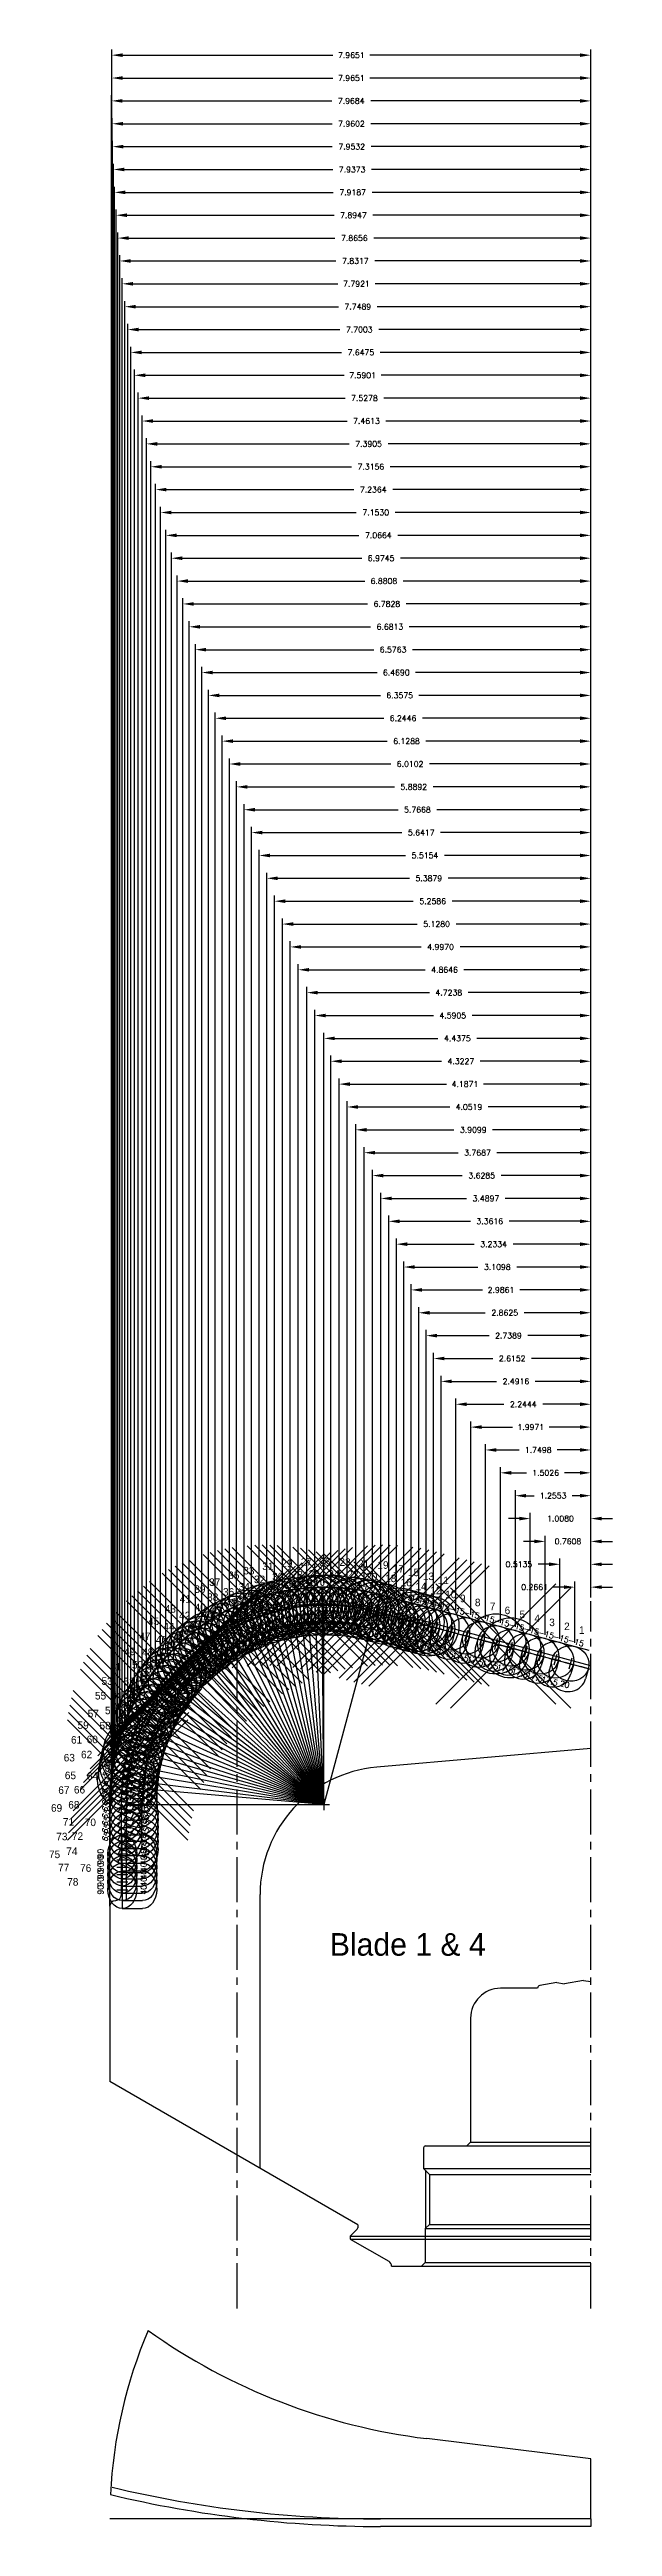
# Model space of a CAD drawing. Header units: inches. Extents: x -3 to 80.6, y -1.2 to 56.3.
# Drawn here: x -2.96 to 6.4, y 15.09 to 56.25 of the extents above; entities that cross this region are included whole.
import ezdxf
from ezdxf.enums import TextEntityAlignment as Align
from ezdxf.lldxf.tags import DXFTag

# ---------------------------------------------------------------- set-up
doc = ezdxf.new("R2010")
doc.units = ezdxf.units.IN
doc.header["$MEASUREMENT"] = 0
doc.header["$PDMODE"] = 35
doc.linetypes.add('CENTER2', pattern=[1.125, 0.75, -0.125, 0.125, -0.125])
doc.layers.get('Defpoints').update_dxf_attribs({"color": 10})
for name, color, linetype, true_color in [('Blade_1', 30, 'Continuous', 0xff7f00), ('Blade_2', 7, 'Continuous', 0xcccc00), ('Blade_3', 7, 'Continuous', 0x00cc00), ('Blade_4', 7, 'Continuous', 0x00cccc), ('Blade_5', 7, 'Continuous', 0x0066cc), ('Blade_6', 190, 'Continuous', 0x7f00ff)]:
    doc.layers.add(name, color=color, linetype=linetype, true_color=true_color)
doc.layers.add('CLine', color=5, linetype='CENTER2')
doc.layers.add('Dims', color=4, linetype='Continuous')
doc.styles.add('RomanS', font='romans')
tags = doc.linetypes.add('HIDDEN2', pattern=[0.1875, 0.125, -0.0625]).pattern_tags.tags
tags[6:7] = [DXFTag(74, 4), DXFTag(75, 0), DXFTag(340, '0'), DXFTag(46, 0.0), DXFTag(50, 0.0), DXFTag(44, 0.0), DXFTag(45, 0.0)]
tags[4:5] = [DXFTag(74, 4), DXFTag(75, 0), DXFTag(340, '0'), DXFTag(46, 0.0), DXFTag(50, 0.0), DXFTag(44, 0.0), DXFTag(45, 0.0)]
doc.dimstyles.get("Standard").update_dxf_attribs({"dimtxt": 0.094, "dimasz": 0.18, "dimexe": 0.094, "dimexo": 0.0625, "dimgap": 0.09, "dimtad": 0, "dimtih": 1, "dimtoh": 1, "dimdec": 4, "dimzin": 0, "dimdsep": 46, "dimtxsty": 'RomanS', "dimcen": 0.09, "dimadec": 3, "dimazin": 0, "dimtfac": 1, "dimtdec": 4, "dimtofl": 0, "dimtmove": 0, "dimatfit": 3, "dimfxl": 1, "dimtolj": 1, "dimtzin": 0, "dimarcsym": 0})

# ---------------------------------------------------------------- blocks, each defined once
blk = doc.blocks.new('CMark')
at = {"layer": 'CLine'}
for p, q in [((-0.094, 0), (0.094, 0)), ((0, 0.094), (0, -0.094))]:
    blk.add_line(p, q, dxfattribs=at)
blk = doc.blocks.new('1613@17.5')
for p, q in [((-0.17, 0), (-0.312, 0)), ((0.171, 0), (0.312, 0))]:
    blk.add_line(p, q)
at = {"color": 8, "linetype": 'HIDDEN2', "ltscale": 0.5}
blk.add_line((-0.312, 0), (-0.312, -0.159), dxfattribs=at)
at = {"color": 8, "linetype": 'HIDDEN2', "ltscale": 0.5, "flags": 128}
blk.add_lwpolyline([(0.312, 0), (0.312, -0.159)], dxfattribs=at)
at = {"extrusion": (0, 0, -1)}
blk.add_ellipse((0, 0), major_axis=(-0.312, 0), ratio=0.953717, start_param=-3.141592653589793, end_param=3.141592653589793, dxfattribs=at)
at = {"color": 8, "linetype": 'HIDDEN2', "ltscale": 0.5}
blk.add_ellipse((0, -0.159), major_axis=(0.312, 0), ratio=0.953717, start_param=3.141593, end_param=6.283185, dxfattribs=at)
blk.add_blockref('CMark', (0, 0))
at = {"style": 'RomanS'}
blk.add_text('17.5', height=0.094, dxfattribs=at).set_placement((0, -0.364), align=Align.MIDDLE_CENTER)
blk.add_attdef('ANG', text='', height=0.094, dxfattribs=at).set_placement((0, 0.298), align=Align.BOTTOM_CENTER)
blk = doc.blocks.new('1613@20')
for p, q in [((-0.17, 0), (-0.312, 0)), ((0.171, 0), (0.312, 0))]:
    blk.add_line(p, q)
at = {"color": 8, "linetype": 'HIDDEN2', "ltscale": 0.5}
blk.add_line((-0.312, 0), (-0.312, -0.178), dxfattribs=at)
at = {"color": 8, "linetype": 'HIDDEN2', "ltscale": 0.5, "flags": 128}
blk.add_lwpolyline([(0.312, 0), (0.312, -0.178)], dxfattribs=at)
blk.add_ellipse((0, 0), major_axis=(-0.312, 0), ratio=0.939693, start_param=-3.141592653589793, end_param=3.141592653589793)
at = {"color": 8, "linetype": 'HIDDEN2', "ltscale": 0.5}
blk.add_ellipse((0, -0.178), major_axis=(-0.312, 0), ratio=0.939693, start_param=0, end_param=3.141593, dxfattribs=at)
blk.add_blockref('CMark', (0, 0))
at = {"style": 'RomanS'}
blk.add_text('20', height=0.094, dxfattribs=at).set_placement((0, -0.356), align=Align.MIDDLE_CENTER)
blk.add_attdef('ANG', text='', height=0.094, dxfattribs=at).set_placement((0, 0.298), align=Align.BOTTOM_CENTER)
blk = doc.blocks.new('1613@15')
for p, q in [((-0.17, 0), (-0.312, 0)), ((0.171, 0), (0.312, 0))]:
    blk.add_line(p, q)
at = {"color": 8, "linetype": 'HIDDEN2', "ltscale": 0.5}
blk.add_line((-0.312, 0), (-0.312, -0.135), dxfattribs=at)
at = {"color": 8, "linetype": 'HIDDEN2', "ltscale": 0.5, "flags": 128}
blk.add_lwpolyline([(0.312, 0), (0.312, -0.135)], dxfattribs=at)
blk.add_ellipse((0, 0), major_axis=(-0.312, 0), ratio=0.965926, start_param=-3.141592653589793, end_param=3.141592653589793)
at = {"color": 8, "linetype": 'HIDDEN2', "ltscale": 0.5}
blk.add_ellipse((0, -0.135), major_axis=(-0.312, 0), ratio=0.965926, start_param=0, end_param=3.141593, dxfattribs=at)
blk.add_blockref('CMark', (0, 0))
at = {"style": 'RomanS'}
blk.add_text('15', height=0.094, dxfattribs=at).set_placement((0, -0.364), align=Align.MIDDLE_CENTER)
blk.add_attdef('ANG', text='', height=0.094, dxfattribs=at).set_placement((0, 0.298), align=Align.BOTTOM_CENTER)
blk = doc.blocks.new('1613@18')
for p, q in [((-0.17, 0), (-0.312, 0)), ((0.171, 0), (0.312, 0))]:
    blk.add_line(p, q)
at = {"color": 8, "linetype": 'HIDDEN2', "ltscale": 0.5}
blk.add_line((-0.312, 0), (-0.312, -0.159), dxfattribs=at)
at = {"color": 8, "linetype": 'HIDDEN2', "ltscale": 0.5, "flags": 128}
blk.add_lwpolyline([(0.312, 0), (0.312, -0.159)], dxfattribs=at)
at = {"extrusion": (0, 0, -1)}
blk.add_ellipse((0, 0), major_axis=(-0.312, 0), ratio=0.95104, start_param=-3.141592653589793, end_param=3.141592653589793, dxfattribs=at)
at = {"color": 8, "linetype": 'HIDDEN2', "ltscale": 0.5}
blk.add_ellipse((0, -0.161), major_axis=(0.312, 0), ratio=0.953717, start_param=3.141593, end_param=6.283185, dxfattribs=at)
blk.add_blockref('CMark', (0, 0))
at = {"style": 'RomanS'}
blk.add_text('18', height=0.094, dxfattribs=at).set_placement((0, -0.364), align=Align.MIDDLE_CENTER)
blk.add_attdef('ANG', text='', height=0.094, dxfattribs=at).set_placement((0, 0.298), align=Align.BOTTOM_CENTER)
blk = doc.blocks.new('1613@21')
for p, q in [((-0.17, 0), (-0.313, 0)), ((0.171, 0), (0.312, 0))]:
    blk.add_line(p, q)
at = {"color": 8, "linetype": 'HIDDEN2', "ltscale": 0.5}
blk.add_line((-0.313, 0), (-0.313, -0.186), dxfattribs=at)
at = {"color": 8, "linetype": 'HIDDEN2', "ltscale": 0.5, "flags": 128}
blk.add_lwpolyline([(0.312, 0), (0.312, -0.186)], dxfattribs=at)
blk.add_ellipse((0, 0), major_axis=(-0.312, 0), ratio=0.933568, start_param=3.141593, end_param=9.424778)
at = {"color": 8, "linetype": 'HIDDEN2', "ltscale": 0.5}
blk.add_ellipse((0, -0.186), major_axis=(-0.312, 0), ratio=0.933568, start_param=0, end_param=3.141593, dxfattribs=at)
blk.add_blockref('CMark', (0, 0))
at = {"style": 'RomanS'}
blk.add_text('21', height=0.094, dxfattribs=at).set_placement((0, -0.377), align=Align.MIDDLE_CENTER)
blk.add_attdef('ANG', text='', height=0.094, dxfattribs=at).set_placement((0, 0.298), align=Align.BOTTOM_CENTER)
blk = doc.blocks.new('1613@24')
for p, q in [((-0.17, 0), (-0.313, 0)), ((0.171, 0), (0.312, 0))]:
    blk.add_line(p, q)
at = {"color": 8, "linetype": 'HIDDEN2', "ltscale": 0.5}
blk.add_line((-0.313, 0), (-0.313, -0.212), dxfattribs=at)
at = {"color": 8, "linetype": 'HIDDEN2', "ltscale": 0.5, "flags": 128}
blk.add_lwpolyline([(0.312, 0), (0.312, -0.212)], dxfattribs=at)
blk.add_ellipse((0, 0), major_axis=(-0.312, 0), ratio=0.913536, start_param=3.141593, end_param=9.424778)
at = {"color": 8, "linetype": 'HIDDEN2', "ltscale": 0.5}
blk.add_ellipse((0, -0.212), major_axis=(-0.312, 0), ratio=0.910656, start_param=0, end_param=3.141593, dxfattribs=at)
blk.add_blockref('CMark', (0, 0))
at = {"style": 'RomanS'}
blk.add_text('24', height=0.094, dxfattribs=at).set_placement((0, -0.376), align=Align.MIDDLE_CENTER)
blk.add_attdef('ANG', text='', height=0.094, dxfattribs=at).set_placement((0, 0.287), align=Align.BOTTOM_CENTER)
blk = doc.blocks.new('1613@27')
for p, q in [((-0.17, 0), (-0.313, 0)), ((0.171, 0), (0.312, 0))]:
    blk.add_line(p, q)
at = {"color": 8, "linetype": 'HIDDEN2', "ltscale": 0.5}
blk.add_line((-0.313, 0), (-0.313, -0.236), dxfattribs=at)
at = {"color": 8, "linetype": 'HIDDEN2', "ltscale": 0.5, "flags": 128}
blk.add_lwpolyline([(0.312, 0), (0.312, -0.236)], dxfattribs=at)
blk.add_ellipse((0, 0), major_axis=(-0.312, 0), ratio=0.891008, start_param=3.141593, end_param=9.424778)
at = {"color": 8, "linetype": 'HIDDEN2', "ltscale": 0.5}
blk.add_ellipse((0, -0.236), major_axis=(-0.312, 0), ratio=0.891008, start_param=0, end_param=3.141593, dxfattribs=at)
blk.add_blockref('CMark', (0, 0))
at = {"style": 'RomanS'}
blk.add_text('27', height=0.094, dxfattribs=at).set_placement((0.003, -0.384), align=Align.MIDDLE_CENTER)
blk.add_attdef('ANG', text='', height=0.094, dxfattribs=at).set_placement((0, 0.287), align=Align.BOTTOM_CENTER)
blk = doc.blocks.new('1613@29')
for p, q in [((-0.17, 0), (-0.313, 0)), ((0.171, 0), (0.312, 0))]:
    blk.add_line(p, q)
at = {"color": 8, "linetype": 'HIDDEN2', "ltscale": 0.5}
blk.add_line((-0.313, 0), (-0.313, -0.252), dxfattribs=at)
at = {"color": 8, "linetype": 'HIDDEN2', "ltscale": 0.5, "flags": 128}
blk.add_lwpolyline([(0.312, 0), (0.312, -0.252)], dxfattribs=at)
blk.add_ellipse((0, 0), major_axis=(-0.312, 0), ratio=0.874624, start_param=3.141593, end_param=9.424778)
at = {"color": 8, "linetype": 'HIDDEN2', "ltscale": 0.5}
blk.add_ellipse((0, -0.252), major_axis=(-0.312, 0), ratio=0.874624, start_param=0, end_param=3.141593, dxfattribs=at)
blk.add_blockref('CMark', (0, 0))
at = {"style": 'RomanS'}
blk.add_text('29', height=0.094, dxfattribs=at).set_placement((0.006, -0.395), align=Align.MIDDLE_CENTER)
blk.add_attdef('ANG', text='', height=0.094, dxfattribs=at).set_placement((0, 0.287), align=Align.BOTTOM_CENTER)
blk = doc.blocks.new('1613@35')
for p, q in [((-0.17, 0), (-0.312, 0)), ((0.171, 0), (0.312, 0))]:
    blk.add_line(p, q)
at = {"color": 8, "linetype": 'HIDDEN2', "ltscale": 0.5}
blk.add_line((-0.312, 0), (-0.312, -0.298), dxfattribs=at)
at = {"color": 8, "linetype": 'HIDDEN2', "ltscale": 0.5, "flags": 128}
blk.add_lwpolyline([(0.312, 0), (0.312, -0.298)], dxfattribs=at)
at = {"extrusion": (0, 0, -1)}
blk.add_ellipse((0, 0), major_axis=(-0.312, 0), ratio=0.8192, start_param=3.141593, end_param=9.424778, dxfattribs=at)
at = {"color": 8, "linetype": 'HIDDEN2', "ltscale": 0.5, "extrusion": (0, 0, -1)}
blk.add_ellipse((0, -0.298), major_axis=(-0.312, 0), ratio=0.8192, start_param=3.141593, end_param=6.283185, dxfattribs=at)
blk.add_blockref('CMark', (0, 0))
at = {"style": 'RomanS'}
blk.add_text('35', height=0.094, dxfattribs=at).set_placement((0, -0.356), align=Align.MIDDLE_CENTER)
blk.add_attdef('ANG', text='', height=0.094, dxfattribs=at).set_placement((0, 0.287), align=Align.BOTTOM_CENTER)
blk = doc.blocks.new('1613@40')
for p, q in [((-0.17, 0), (-0.312, 0)), ((0.171, 0), (0.312, 0))]:
    blk.add_line(p, q)
at = {"color": 8, "linetype": 'HIDDEN2', "ltscale": 0.5}
blk.add_line((-0.312, 0), (-0.312, -0.334), dxfattribs=at)
at = {"color": 8, "linetype": 'HIDDEN2', "ltscale": 0.5, "flags": 128}
blk.add_lwpolyline([(0.312, 0), (0.312, -0.334)], dxfattribs=at)
at = {"extrusion": (0, 0, -1)}
blk.add_ellipse((0, 0), major_axis=(-0.312, 0), ratio=0.76608, start_param=3.141593, end_param=9.424778, dxfattribs=at)
at = {"color": 8, "linetype": 'HIDDEN2', "ltscale": 0.5, "extrusion": (0, 0, -1)}
blk.add_ellipse((0, -0.334), major_axis=(-0.312, 0), ratio=0.76608, start_param=3.141593, end_param=6.283185, dxfattribs=at)
blk.add_blockref('CMark', (0, 0))
at = {"style": 'RomanS'}
blk.add_text('40', height=0.094, dxfattribs=at).set_placement((0, -0.356), align=Align.MIDDLE_CENTER)
blk.add_attdef('ANG', text='', height=0.094, dxfattribs=at).set_placement((0, 0.287), align=Align.BOTTOM_CENTER)
blk = doc.blocks.new('1613@17')
for p, q in [((-0.17, 0), (-0.313, 0)), ((0.171, 0), (0.312, 0))]:
    blk.add_line(p, q)
at = {"color": 8, "linetype": 'HIDDEN2', "ltscale": 0.5}
blk.add_line((-0.313, 0), (-0.313, -0.152), dxfattribs=at)
at = {"color": 8, "linetype": 'HIDDEN2', "ltscale": 0.5, "flags": 128}
blk.add_lwpolyline([(0.312, 0), (0.312, -0.152)], dxfattribs=at)
blk.add_ellipse((0, 0), major_axis=(-0.312, 0), ratio=0.95632, start_param=3.141593, end_param=9.424778)
at = {"color": 8, "linetype": 'HIDDEN2', "ltscale": 0.5}
blk.add_ellipse((0, -0.152), major_axis=(-0.312, 0), ratio=0.95632, start_param=0, end_param=3.141593, dxfattribs=at)
blk.add_blockref('CMark', (0, 0))
at = {"style": 'RomanS'}
blk.add_text('17', height=0.094, dxfattribs=at).set_placement((0.001, -0.373), align=Align.MIDDLE_CENTER)
blk.add_attdef('ANG', text='', height=0.094, dxfattribs=at).set_placement((0, 0.298), align=Align.BOTTOM_CENTER)
blk = doc.blocks.new('1613@16')
for p, q in [((-0.17, 0), (-0.312, 0)), ((0.171, 0), (0.312, 0))]:
    blk.add_line(p, q)
at = {"color": 8, "linetype": 'HIDDEN2', "ltscale": 0.5}
blk.add_line((-0.312, 0), (-0.312, -0.143), dxfattribs=at)
at = {"color": 8, "linetype": 'HIDDEN2', "ltscale": 0.5, "flags": 128}
blk.add_lwpolyline([(0.312, 0), (0.312, -0.143)], dxfattribs=at)
at = {"extrusion": (0, 0, -1)}
blk.add_ellipse((0, 0), major_axis=(-0.312, 0), ratio=0.961248, start_param=-3.141592653589793, end_param=3.141592653589793, dxfattribs=at)
at = {"color": 8, "linetype": 'HIDDEN2', "ltscale": 0.5}
blk.add_ellipse((0, -0.143), major_axis=(0.312, 0), ratio=0.953717, start_param=3.141593, end_param=6.283185, dxfattribs=at)
blk.add_blockref('CMark', (0, 0))
at = {"style": 'RomanS'}
blk.add_text('16', height=0.094, dxfattribs=at).set_placement((0, -0.364), align=Align.MIDDLE_CENTER)
blk.add_attdef('ANG', text='', height=0.094, dxfattribs=at).set_placement((0, 0.298), align=Align.BOTTOM_CENTER)
blk = doc.blocks.new('1613@19')
for p, q in [((-0.17, 0), (-0.313, 0)), ((0.171, 0), (0.312, 0))]:
    blk.add_line(p, q)
at = {"color": 8, "linetype": 'HIDDEN2', "ltscale": 0.5}
blk.add_line((-0.313, 0), (-0.313, -0.169), dxfattribs=at)
at = {"color": 8, "linetype": 'HIDDEN2', "ltscale": 0.5, "flags": 128}
blk.add_lwpolyline([(0.312, 0), (0.312, -0.169)], dxfattribs=at)
at = {"extrusion": (0, 0, -1)}
blk.add_ellipse((0, 0), major_axis=(-0.312, 0), ratio=0.945519, start_param=3.141593, end_param=9.424778, dxfattribs=at)
at = {"color": 8, "linetype": 'HIDDEN2', "ltscale": 0.5}
blk.add_ellipse((0, -0.169), major_axis=(0.312, 0), ratio=0.945519, start_param=3.141593, end_param=6.283185, dxfattribs=at)
blk.add_blockref('CMark', (0, 0))
at = {"style": 'RomanS'}
blk.add_text('19', height=0.094, dxfattribs=at).set_placement((0, -0.379), align=Align.MIDDLE_CENTER)
blk.add_attdef('ANG', text='', height=0.094, dxfattribs=at).set_placement((0, 0.298), align=Align.BOTTOM_CENTER)
blk = doc.blocks.new('1613@22')
for p, q in [((-0.17, 0), (-0.313, 0)), ((0.171, 0), (0.312, 0))]:
    blk.add_line(p, q)
at = {"color": 8, "linetype": 'HIDDEN2', "ltscale": 0.5}
blk.add_line((-0.313, 0), (-0.313, -0.195), dxfattribs=at)
at = {"color": 8, "linetype": 'HIDDEN2', "ltscale": 0.5, "flags": 128}
blk.add_lwpolyline([(0.312, 0), (0.312, -0.195)], dxfattribs=at)
blk.add_ellipse((0, 0), major_axis=(-0.312, 0), ratio=0.927168, start_param=3.141593, end_param=9.424778)
at = {"color": 8, "linetype": 'HIDDEN2', "ltscale": 0.5}
blk.add_ellipse((0, -0.195), major_axis=(-0.312, 0), ratio=0.927168, start_param=0, end_param=3.141593, dxfattribs=at)
blk.add_blockref('CMark', (0, 0))
at = {"style": 'RomanS'}
blk.add_text('22', height=0.094, dxfattribs=at).set_placement((0.003, -0.376), align=Align.MIDDLE_CENTER)
blk.add_attdef('ANG', text='', height=0.094, dxfattribs=at).set_placement((0, 0.287), align=Align.BOTTOM_CENTER)
blk = doc.blocks.new('1613@23')
for p, q in [((-0.17, 0), (-0.313, 0)), ((0.171, 0), (0.312, 0))]:
    blk.add_line(p, q)
at = {"color": 8, "linetype": 'HIDDEN2', "ltscale": 0.5}
blk.add_line((-0.313, 0), (-0.313, -0.203), dxfattribs=at)
at = {"color": 8, "linetype": 'HIDDEN2', "ltscale": 0.5, "flags": 128}
blk.add_lwpolyline([(0.312, 0), (0.312, -0.203)], dxfattribs=at)
blk.add_ellipse((0, 0), major_axis=(-0.312, 0), ratio=0.920512, start_param=3.141593, end_param=9.424778)
at = {"color": 8, "linetype": 'HIDDEN2', "ltscale": 0.5}
blk.add_ellipse((0, -0.203), major_axis=(-0.312, 0), ratio=0.920512, start_param=0, end_param=3.141593, dxfattribs=at)
blk.add_blockref('CMark', (0, 0))
at = {"style": 'RomanS'}
blk.add_text('23', height=0.094, dxfattribs=at).set_placement((-0.001, -0.379), align=Align.MIDDLE_CENTER)
blk.add_attdef('ANG', text='', height=0.094, dxfattribs=at).set_placement((0, 0.287), align=Align.BOTTOM_CENTER)
blk = doc.blocks.new('1613@25')
for p, q in [((-0.17, 0), (-0.312, 0)), ((0.171, 0), (0.312, 0))]:
    blk.add_line(p, q)
at = {"color": 8, "linetype": 'HIDDEN2', "ltscale": 0.5}
blk.add_line((-0.312, 0), (-0.312, -0.22), dxfattribs=at)
at = {"color": 8, "linetype": 'HIDDEN2', "ltscale": 0.5, "flags": 128}
blk.add_lwpolyline([(0.312, 0), (0.312, -0.22)], dxfattribs=at)
blk.add_ellipse((0, 0), major_axis=(-0.312, 0), ratio=0.906308, start_param=-3.141592653589793, end_param=3.141592653589793)
at = {"color": 8, "linetype": 'HIDDEN2', "ltscale": 0.5}
blk.add_ellipse((0, -0.22), major_axis=(-0.312, 0), ratio=0.906308, start_param=0, end_param=3.141593, dxfattribs=at)
blk.add_blockref('CMark', (0, 0))
at = {"style": 'RomanS'}
blk.add_text('25', height=0.094, dxfattribs=at).set_placement((0, -0.356), align=Align.MIDDLE_CENTER)
blk.add_attdef('ANG', text='', height=0.094, dxfattribs=at).set_placement((0, 0.287), align=Align.BOTTOM_CENTER)
blk = doc.blocks.new('1613@26')
for p, q in [((-0.17, 0), (-0.313, 0)), ((0.171, 0), (0.312, 0))]:
    blk.add_line(p, q)
at = {"color": 8, "linetype": 'HIDDEN2', "ltscale": 0.5}
blk.add_line((-0.313, 0), (-0.313, -0.228), dxfattribs=at)
at = {"color": 8, "linetype": 'HIDDEN2', "ltscale": 0.5, "flags": 128}
blk.add_lwpolyline([(0.312, 0), (0.312, -0.228)], dxfattribs=at)
blk.add_ellipse((0, 0), major_axis=(-0.312, 0), ratio=0.898784, start_param=3.141593, end_param=9.424778)
at = {"color": 8, "linetype": 'HIDDEN2', "ltscale": 0.5}
blk.add_ellipse((0, -0.228), major_axis=(-0.312, 0), ratio=0.898784, start_param=0, end_param=3.141593, dxfattribs=at)
blk.add_blockref('CMark', (0, 0))
at = {"style": 'RomanS'}
blk.add_text('26', height=0.094, dxfattribs=at).set_placement((0, -0.381), align=Align.MIDDLE_CENTER)
blk.add_attdef('ANG', text='', height=0.094, dxfattribs=at).set_placement((0, 0.287), align=Align.BOTTOM_CENTER)
blk = doc.blocks.new('1613@28')
for p, q in [((-0.17, 0), (-0.313, 0)), ((0.171, 0), (0.312, 0))]:
    blk.add_line(p, q)
at = {"color": 8, "linetype": 'HIDDEN2', "ltscale": 0.5}
blk.add_line((-0.313, 0), (-0.313, -0.244), dxfattribs=at)
at = {"color": 8, "linetype": 'HIDDEN2', "ltscale": 0.5, "flags": 128}
blk.add_lwpolyline([(0.312, 0), (0.312, -0.244)], dxfattribs=at)
blk.add_ellipse((0, 0), major_axis=(-0.312, 0), ratio=0.882944, start_param=3.141593, end_param=9.424778)
at = {"color": 8, "linetype": 'HIDDEN2', "ltscale": 0.5}
blk.add_ellipse((0, -0.244), major_axis=(-0.312, 0), ratio=0.882944, start_param=0, end_param=3.141593, dxfattribs=at)
blk.add_blockref('CMark', (0, 0))
at = {"style": 'RomanS'}
blk.add_text('28', height=0.094, dxfattribs=at).set_placement((0, -0.389), align=Align.MIDDLE_CENTER)
blk.add_attdef('ANG', text='', height=0.094, dxfattribs=at).set_placement((0, 0.287), align=Align.BOTTOM_CENTER)
blk = doc.blocks.new('1613@30')
for p, q in [((-0.17, 0), (-0.312, 0)), ((0.171, 0), (0.312, 0))]:
    blk.add_line(p, q)
at = {"color": 8, "linetype": 'HIDDEN2', "ltscale": 0.5}
blk.add_line((-0.312, 0), (-0.312, -0.26), dxfattribs=at)
at = {"color": 8, "linetype": 'HIDDEN2', "ltscale": 0.5, "flags": 128}
blk.add_lwpolyline([(0.312, 0), (0.312, -0.26)], dxfattribs=at)
at = {"extrusion": (0, 0, -1)}
blk.add_ellipse((0, 0), major_axis=(-0.312, 0), ratio=0.866025, start_param=-3.141592653589793, end_param=3.141592653589793, dxfattribs=at)
at = {"color": 8, "linetype": 'HIDDEN2', "ltscale": 0.5, "extrusion": (0, 0, -1)}
blk.add_ellipse((0, -0.26), major_axis=(-0.312, 0), ratio=0.866025, start_param=3.068877, end_param=6.355901, dxfattribs=at)
blk.add_blockref('CMark', (0, 0))
at = {"style": 'RomanS'}
blk.add_text('30', height=0.094, dxfattribs=at).set_placement((0, -0.356), align=Align.MIDDLE_CENTER)
blk.add_attdef('ANG', text='', height=0.094, dxfattribs=at).set_placement((0, 0.287), align=Align.BOTTOM_CENTER)
blk = doc.blocks.new('*D267')
at = {"layer": 'Defpoints', "color": 0, "transparency": 16777216}
for p in [(5.77, 30.701), (6.036, 30.466), (5.77, 29.715)]:
    blk.add_point(p, dxfattribs=at)
at = {"layer": 'Dims', "color": 0, "lineweight": -2, "transparency": 16777216}
for p, q in [((5.59, 30.701), (5.41, 30.701)), ((5.77, 29.777), (5.77, 30.795)), ((6.036, 30.528), (6.036, 30.795)), ((6.216, 30.701), (6.396, 30.701))]:
    blk.add_line(p, q, dxfattribs=at)
at = {"layer": 'Dims', "color": 0, "transparency": 16777216}
for points in [[(5.59, 30.731), (5.59, 30.671), (5.77, 30.701)], [(6.216, 30.731), (6.216, 30.671), (6.036, 30.701)]]:
    blk.add_solid(points, dxfattribs=at)
at = {"layer": 'Dims', "color": 0, "transparency": 16777216, "insert": (5.101, 30.701), "char_height": 0.094, "attachment_point": 5, "style": 'RomanS'}
blk.add_mtext('\\A1;0.2661', dxfattribs=at)
blk = doc.blocks.new('*D268')
at = {"layer": 'Defpoints', "color": 0, "transparency": 16777216}
for p in [(5.523, 31.081), (6.036, 30.466), (5.523, 29.781)]:
    blk.add_point(p, dxfattribs=at)
at = {"layer": 'Dims', "color": 0, "lineweight": -2, "transparency": 16777216}
for p, q in [((5.343, 31.081), (5.163, 31.081)), ((5.523, 29.844), (5.523, 31.175)), ((6.036, 30.528), (6.036, 31.175)), ((6.216, 31.081), (6.396, 31.081))]:
    blk.add_line(p, q, dxfattribs=at)
at = {"layer": 'Dims', "color": 0, "transparency": 16777216}
for points in [[(5.343, 31.111), (5.343, 31.051), (5.523, 31.081)], [(6.216, 31.111), (6.216, 31.051), (6.036, 31.081)]]:
    blk.add_solid(points, dxfattribs=at)
at = {"layer": 'Dims', "color": 0, "transparency": 16777216, "insert": (4.84, 31.081), "char_height": 0.094, "attachment_point": 5, "style": 'RomanS'}
blk.add_mtext('\\A1;0.5135', dxfattribs=at)
blk = doc.blocks.new('*D269')
at = {"layer": 'Defpoints', "color": 0, "transparency": 16777216}
for p in [(5.276, 31.461), (6.036, 30.466), (5.276, 29.848)]:
    blk.add_point(p, dxfattribs=at)
at = {"layer": 'Dims', "color": 0, "lineweight": -2, "transparency": 16777216}
for p, q in [((5.096, 31.461), (4.916, 31.461)), ((5.276, 29.91), (5.276, 31.555)), ((6.036, 30.528), (6.036, 31.555)), ((6.216, 31.461), (6.396, 31.461))]:
    blk.add_line(p, q, dxfattribs=at)
at = {"layer": 'Dims', "color": 0, "transparency": 16777216}
for points in [[(5.096, 31.491), (5.096, 31.431), (5.276, 31.461)], [(6.216, 31.491), (6.216, 31.431), (6.036, 31.461)]]:
    blk.add_solid(points, dxfattribs=at)
at = {"layer": 'Dims', "color": 0, "transparency": 16777216, "insert": (5.656, 31.461), "char_height": 0.094, "attachment_point": 5, "style": 'RomanS'}
blk.add_mtext('\\A1;0.7608', dxfattribs=at)
blk = doc.blocks.new('*D270')
at = {"layer": 'Defpoints', "color": 0, "transparency": 16777216}
for p in [(5.028, 31.841), (6.036, 30.466), (5.028, 29.914)]:
    blk.add_point(p, dxfattribs=at)
at = {"layer": 'Dims', "color": 0, "lineweight": -2, "transparency": 16777216}
for p, q in [((4.848, 31.841), (4.668, 31.841)), ((5.028, 29.976), (5.028, 31.935)), ((6.036, 30.528), (6.036, 31.935)), ((6.216, 31.841), (6.396, 31.841))]:
    blk.add_line(p, q, dxfattribs=at)
at = {"layer": 'Dims', "color": 0, "transparency": 16777216}
for points in [[(4.848, 31.871), (4.848, 31.811), (5.028, 31.841)], [(6.216, 31.871), (6.216, 31.811), (6.036, 31.841)]]:
    blk.add_solid(points, dxfattribs=at)
at = {"layer": 'Dims', "color": 0, "transparency": 16777216, "insert": (5.532, 31.841), "char_height": 0.094, "attachment_point": 5, "style": 'RomanS'}
blk.add_mtext('\\A1;1.0080', dxfattribs=at)
blk = doc.blocks.new('*D271')
at = {"layer": 'Defpoints', "color": 0, "transparency": 16777216}
for p in [(4.781, 32.221), (6.036, 30.466), (4.781, 29.98)]:
    blk.add_point(p, dxfattribs=at)
at = {"layer": 'Dims', "color": 0, "lineweight": -2, "transparency": 16777216}
for p, q in [((4.781, 30.043), (4.781, 32.315)), ((4.961, 32.221), (5.093, 32.221)), ((5.856, 32.221), (5.725, 32.221)), ((6.036, 30.528), (6.036, 32.315))]:
    blk.add_line(p, q, dxfattribs=at)
at = {"layer": 'Dims', "color": 0, "transparency": 16777216}
for points in [[(4.961, 32.251), (4.961, 32.191), (4.781, 32.221)], [(5.856, 32.251), (5.856, 32.191), (6.036, 32.221)]]:
    blk.add_solid(points, dxfattribs=at)
at = {"layer": 'Dims', "color": 0, "transparency": 16777216, "insert": (5.409, 32.221), "char_height": 0.094, "attachment_point": 5, "style": 'RomanS'}
blk.add_mtext('\\A1;1.2553', dxfattribs=at)
blk = doc.blocks.new('*D272')
at = {"layer": 'Defpoints', "color": 0, "transparency": 16777216}
for p in [(4.534, 32.601), (6.036, 30.466), (4.534, 30.046)]:
    blk.add_point(p, dxfattribs=at)
at = {"layer": 'Dims', "color": 0, "lineweight": -2, "transparency": 16777216}
for p, q in [((4.534, 30.109), (4.534, 32.695)), ((4.714, 32.601), (4.969, 32.601)), ((5.856, 32.601), (5.601, 32.601)), ((6.036, 30.528), (6.036, 32.695))]:
    blk.add_line(p, q, dxfattribs=at)
at = {"layer": 'Dims', "color": 0, "transparency": 16777216}
for points in [[(4.714, 32.631), (4.714, 32.571), (4.534, 32.601)], [(5.856, 32.631), (5.856, 32.571), (6.036, 32.601)]]:
    blk.add_solid(points, dxfattribs=at)
at = {"layer": 'Dims', "color": 0, "transparency": 16777216, "insert": (5.285, 32.601), "char_height": 0.094, "attachment_point": 5, "style": 'RomanS'}
blk.add_mtext('\\A1;1.5026', dxfattribs=at)
blk = doc.blocks.new('*D273')
at = {"layer": 'Defpoints', "color": 0, "transparency": 16777216}
for p in [(4.287, 32.981), (6.036, 30.466), (4.287, 30.113)]:
    blk.add_point(p, dxfattribs=at)
at = {"layer": 'Dims', "color": 0, "lineweight": -2, "transparency": 16777216}
for p, q in [((4.287, 30.175), (4.287, 33.075)), ((4.467, 32.981), (4.846, 32.981)), ((5.856, 32.981), (5.478, 32.981)), ((6.036, 30.528), (6.036, 33.075))]:
    blk.add_line(p, q, dxfattribs=at)
at = {"layer": 'Dims', "color": 0, "transparency": 16777216}
for points in [[(4.467, 33.011), (4.467, 32.951), (4.287, 32.981)], [(5.856, 33.011), (5.856, 32.951), (6.036, 32.981)]]:
    blk.add_solid(points, dxfattribs=at)
at = {"layer": 'Dims', "color": 0, "transparency": 16777216, "insert": (5.162, 32.981), "char_height": 0.094, "attachment_point": 5, "style": 'RomanS'}
blk.add_mtext('\\A1;1.7498', dxfattribs=at)
blk = doc.blocks.new('*D274')
at = {"layer": 'Defpoints', "color": 0, "transparency": 16777216}
for p in [(4.039, 33.361), (6.036, 30.466), (4.039, 30.179)]:
    blk.add_point(p, dxfattribs=at)
at = {"layer": 'Dims', "color": 0, "lineweight": -2, "transparency": 16777216}
for p, q in [((4.039, 30.241), (4.039, 33.455)), ((4.219, 33.361), (4.735, 33.361)), ((5.856, 33.361), (5.341, 33.361)), ((6.036, 30.528), (6.036, 33.455))]:
    blk.add_line(p, q, dxfattribs=at)
at = {"layer": 'Dims', "color": 0, "transparency": 16777216}
for points in [[(4.219, 33.391), (4.219, 33.331), (4.039, 33.361)], [(5.856, 33.391), (5.856, 33.331), (6.036, 33.361)]]:
    blk.add_solid(points, dxfattribs=at)
at = {"layer": 'Dims', "color": 0, "transparency": 16777216, "insert": (5.038, 33.361), "char_height": 0.094, "attachment_point": 5, "style": 'RomanS'}
blk.add_mtext('\\A1;1.9971', dxfattribs=at)
blk = doc.blocks.new('*D275')
at = {"layer": 'Defpoints', "color": 0, "transparency": 16777216}
for p in [(3.792, 33.741), (6.036, 30.466), (3.792, 30.245)]:
    blk.add_point(p, dxfattribs=at)
at = {"layer": 'Dims', "color": 0, "lineweight": -2, "transparency": 16777216}
for p, q in [((3.792, 30.308), (3.792, 33.835)), ((6.036, 30.528), (6.036, 33.835)), ((3.972, 33.741), (4.589, 33.741)), ((5.856, 33.741), (5.239, 33.741))]:
    blk.add_line(p, q, dxfattribs=at)
at = {"layer": 'Dims', "color": 0, "transparency": 16777216}
for points in [[(3.972, 33.771), (3.972, 33.711), (3.792, 33.741)], [(5.856, 33.771), (5.856, 33.711), (6.036, 33.741)]]:
    blk.add_solid(points, dxfattribs=at)
at = {"layer": 'Dims', "color": 0, "transparency": 16777216, "insert": (4.914, 33.741), "char_height": 0.094, "attachment_point": 5, "style": 'RomanS'}
blk.add_mtext('\\A1;2.2444', dxfattribs=at)
blk = doc.blocks.new('*D276')
at = {"layer": 'Defpoints', "color": 0, "transparency": 16777216}
for p in [(3.545, 34.121), (6.036, 30.466), (3.545, 30.311)]:
    blk.add_point(p, dxfattribs=at)
at = {"layer": 'Dims', "color": 0, "lineweight": -2, "transparency": 16777216}
for p, q in [((3.545, 30.374), (3.545, 34.215)), ((6.036, 30.528), (6.036, 34.215)), ((3.725, 34.121), (4.468, 34.121)), ((5.856, 34.121), (5.113, 34.121))]:
    blk.add_line(p, q, dxfattribs=at)
at = {"layer": 'Dims', "color": 0, "transparency": 16777216}
for points in [[(3.725, 34.151), (3.725, 34.091), (3.545, 34.121)], [(5.856, 34.151), (5.856, 34.091), (6.036, 34.121)]]:
    blk.add_solid(points, dxfattribs=at)
at = {"layer": 'Dims', "color": 0, "transparency": 16777216, "insert": (4.791, 34.121), "char_height": 0.094, "attachment_point": 5, "style": 'RomanS'}
blk.add_mtext('\\A1;2.4916', dxfattribs=at)
blk = doc.blocks.new('*D277')
at = {"layer": 'Defpoints', "color": 0, "transparency": 16777216}
for p in [(3.421, 34.501), (6.036, 30.466), (3.421, 30.344)]:
    blk.add_point(p, dxfattribs=at)
at = {"layer": 'Dims', "color": 0, "lineweight": -2, "transparency": 16777216}
for p, q in [((3.421, 30.407), (3.421, 34.595)), ((6.036, 30.528), (6.036, 34.595)), ((3.601, 34.501), (4.406, 34.501)), ((5.856, 34.501), (5.052, 34.501))]:
    blk.add_line(p, q, dxfattribs=at)
at = {"layer": 'Dims', "color": 0, "transparency": 16777216}
for points in [[(3.601, 34.531), (3.601, 34.471), (3.421, 34.501)], [(5.856, 34.531), (5.856, 34.471), (6.036, 34.501)]]:
    blk.add_solid(points, dxfattribs=at)
at = {"layer": 'Dims', "color": 0, "transparency": 16777216, "insert": (4.729, 34.501), "char_height": 0.094, "attachment_point": 5, "style": 'RomanS'}
blk.add_mtext('\\A1;2.6152', dxfattribs=at)
blk = doc.blocks.new('*D278')
at = {"layer": 'Defpoints', "color": 0, "transparency": 16777216}
for p in [(3.298, 34.881), (6.036, 30.466), (3.298, 30.378)]:
    blk.add_point(p, dxfattribs=at)
at = {"layer": 'Dims', "color": 0, "lineweight": -2, "transparency": 16777216}
for p, q in [((3.298, 30.44), (3.298, 34.975)), ((3.478, 34.881), (4.347, 34.881)), ((5.856, 34.881), (4.988, 34.881)), ((6.036, 30.528), (6.036, 34.975))]:
    blk.add_line(p, q, dxfattribs=at)
at = {"layer": 'Dims', "color": 0, "transparency": 16777216}
for points in [[(3.478, 34.911), (3.478, 34.851), (3.298, 34.881)], [(5.856, 34.911), (5.856, 34.851), (6.036, 34.881)]]:
    blk.add_solid(points, dxfattribs=at)
at = {"layer": 'Dims', "color": 0, "transparency": 16777216, "insert": (4.667, 34.881), "char_height": 0.094, "attachment_point": 5, "style": 'RomanS'}
blk.add_mtext('\\A1;2.7389', dxfattribs=at)
blk = doc.blocks.new('*D279')
at = {"layer": 'Defpoints', "color": 0, "transparency": 16777216}
for p in [(3.174, 35.261), (6.036, 30.466), (3.174, 30.411)]:
    blk.add_point(p, dxfattribs=at)
at = {"layer": 'Dims', "color": 0, "lineweight": -2, "transparency": 16777216}
for p, q in [((3.174, 30.473), (3.174, 35.355)), ((3.354, 35.261), (4.282, 35.261)), ((5.856, 35.261), (4.928, 35.261)), ((6.036, 30.528), (6.036, 35.355))]:
    blk.add_line(p, q, dxfattribs=at)
at = {"layer": 'Dims', "color": 0, "transparency": 16777216}
for points in [[(3.354, 35.291), (3.354, 35.231), (3.174, 35.261)], [(5.856, 35.291), (5.856, 35.231), (6.036, 35.261)]]:
    blk.add_solid(points, dxfattribs=at)
at = {"layer": 'Dims', "color": 0, "transparency": 16777216, "insert": (4.605, 35.261), "char_height": 0.094, "attachment_point": 5, "style": 'RomanS'}
blk.add_mtext('\\A1;2.8625', dxfattribs=at)
blk = doc.blocks.new('*D280')
at = {"layer": 'Defpoints', "color": 0, "transparency": 16777216}
for p in [(3.05, 35.641), (6.036, 30.466), (3.05, 30.444)]:
    blk.add_point(p, dxfattribs=at)
at = {"layer": 'Dims', "color": 0, "lineweight": -2, "transparency": 16777216}
for p, q in [((3.05, 30.506), (3.05, 35.735)), ((3.23, 35.641), (4.234, 35.641)), ((5.856, 35.641), (4.853, 35.641)), ((6.036, 30.528), (6.036, 35.735))]:
    blk.add_line(p, q, dxfattribs=at)
at = {"layer": 'Dims', "color": 0, "transparency": 16777216}
for points in [[(3.23, 35.671), (3.23, 35.611), (3.05, 35.641)], [(5.856, 35.671), (5.856, 35.611), (6.036, 35.641)]]:
    blk.add_solid(points, dxfattribs=at)
at = {"layer": 'Dims', "color": 0, "transparency": 16777216, "insert": (4.543, 35.641), "char_height": 0.094, "attachment_point": 5, "style": 'RomanS'}
blk.add_mtext('\\A1;2.9861', dxfattribs=at)
blk = doc.blocks.new('*D281')
at = {"layer": 'Defpoints', "color": 0, "transparency": 16777216}
for p in [(2.927, 36.021), (2.927, 30.477), (6.036, 30.466)]:
    blk.add_point(p, dxfattribs=at)
at = {"layer": 'Dims', "color": 0, "lineweight": -2, "transparency": 16777216}
for p, q in [((2.927, 30.539), (2.927, 36.115)), ((3.107, 36.021), (4.159, 36.021)), ((5.856, 36.021), (4.804, 36.021)), ((6.036, 30.528), (6.036, 36.115))]:
    blk.add_line(p, q, dxfattribs=at)
at = {"layer": 'Dims', "color": 0, "transparency": 16777216}
for points in [[(3.107, 36.051), (3.107, 35.991), (2.927, 36.021)], [(5.856, 36.051), (5.856, 35.991), (6.036, 36.021)]]:
    blk.add_solid(points, dxfattribs=at)
at = {"layer": 'Dims', "color": 0, "transparency": 16777216, "insert": (4.482, 36.021), "char_height": 0.094, "attachment_point": 5, "style": 'RomanS'}
blk.add_mtext('\\A1;3.1098', dxfattribs=at)
blk = doc.blocks.new('*D282')
at = {"layer": 'Defpoints', "color": 0, "transparency": 16777216}
for p in [(2.803, 36.401), (2.803, 30.51), (6.036, 30.466)]:
    blk.add_point(p, dxfattribs=at)
at = {"layer": 'Dims', "color": 0, "lineweight": -2, "transparency": 16777216}
for p, q in [((2.803, 30.573), (2.803, 36.495)), ((2.983, 36.401), (4.095, 36.401)), ((5.856, 36.401), (4.745, 36.401)), ((6.036, 30.528), (6.036, 36.495))]:
    blk.add_line(p, q, dxfattribs=at)
at = {"layer": 'Dims', "color": 0, "transparency": 16777216}
for points in [[(2.983, 36.431), (2.983, 36.371), (2.803, 36.401)], [(5.856, 36.431), (5.856, 36.371), (6.036, 36.401)]]:
    blk.add_solid(points, dxfattribs=at)
at = {"layer": 'Dims', "color": 0, "transparency": 16777216, "insert": (4.42, 36.401), "char_height": 0.094, "attachment_point": 5, "style": 'RomanS'}
blk.add_mtext('\\A1;3.2334', dxfattribs=at)
blk = doc.blocks.new('*D283')
at = {"layer": 'Defpoints', "color": 0, "transparency": 16777216}
for p in [(2.675, 36.781), (2.675, 30.544), (6.036, 30.466)]:
    blk.add_point(p, dxfattribs=at)
at = {"layer": 'Dims', "color": 0, "lineweight": -2, "transparency": 16777216}
for p, q in [((2.675, 30.607), (2.675, 36.875)), ((2.855, 36.781), (4.033, 36.781)), ((5.856, 36.781), (4.678, 36.781)), ((6.036, 30.528), (6.036, 36.875))]:
    blk.add_line(p, q, dxfattribs=at)
at = {"layer": 'Dims', "color": 0, "transparency": 16777216}
for points in [[(2.855, 36.811), (2.855, 36.751), (2.675, 36.781)], [(5.856, 36.811), (5.856, 36.751), (6.036, 36.781)]]:
    blk.add_solid(points, dxfattribs=at)
at = {"layer": 'Dims', "color": 0, "transparency": 16777216, "insert": (4.356, 36.781), "char_height": 0.094, "attachment_point": 5, "style": 'RomanS'}
blk.add_mtext('\\A1;3.3616', dxfattribs=at)
blk = doc.blocks.new('*D284')
at = {"layer": 'Defpoints', "color": 0, "transparency": 16777216}
for p in [(2.547, 37.161), (2.547, 30.579), (6.036, 30.466)]:
    blk.add_point(p, dxfattribs=at)
at = {"layer": 'Dims', "color": 0, "lineweight": -2, "transparency": 16777216}
for p, q in [((2.547, 30.641), (2.547, 37.255)), ((2.727, 37.161), (3.969, 37.161)), ((5.856, 37.161), (4.614, 37.161)), ((6.036, 30.528), (6.036, 37.255))]:
    blk.add_line(p, q, dxfattribs=at)
at = {"layer": 'Dims', "color": 0, "transparency": 16777216}
for points in [[(2.727, 37.191), (2.727, 37.131), (2.547, 37.161)], [(5.856, 37.191), (5.856, 37.131), (6.036, 37.161)]]:
    blk.add_solid(points, dxfattribs=at)
at = {"layer": 'Dims', "color": 0, "transparency": 16777216, "insert": (4.292, 37.161), "char_height": 0.094, "attachment_point": 5, "style": 'RomanS'}
blk.add_mtext('\\A1;3.4897', dxfattribs=at)
blk = doc.blocks.new('*D285')
at = {"layer": 'Defpoints', "color": 0, "transparency": 16777216}
for p in [(2.408, 37.541), (2.408, 30.614), (6.036, 30.466)]:
    blk.add_point(p, dxfattribs=at)
at = {"layer": 'Dims', "color": 0, "lineweight": -2, "transparency": 16777216}
for p, q in [((2.408, 30.676), (2.408, 37.635)), ((2.588, 37.541), (3.899, 37.541)), ((5.856, 37.541), (4.545, 37.541)), ((6.036, 30.528), (6.036, 37.635))]:
    blk.add_line(p, q, dxfattribs=at)
at = {"layer": 'Dims', "color": 0, "transparency": 16777216}
for points in [[(2.588, 37.571), (2.588, 37.511), (2.408, 37.541)], [(5.856, 37.571), (5.856, 37.511), (6.036, 37.541)]]:
    blk.add_solid(points, dxfattribs=at)
at = {"layer": 'Dims', "color": 0, "transparency": 16777216, "insert": (4.222, 37.541), "char_height": 0.094, "attachment_point": 5, "style": 'RomanS'}
blk.add_mtext('\\A1;3.6285', dxfattribs=at)
blk = doc.blocks.new('*D286')
at = {"layer": 'Defpoints', "color": 0, "transparency": 16777216}
for p in [(2.268, 37.921), (2.268, 30.644), (6.036, 30.466)]:
    blk.add_point(p, dxfattribs=at)
at = {"layer": 'Dims', "color": 0, "lineweight": -2, "transparency": 16777216}
for p, q in [((2.268, 30.706), (2.268, 38.015)), ((2.448, 37.921), (3.829, 37.921)), ((5.856, 37.921), (4.475, 37.921)), ((6.036, 30.528), (6.036, 38.015))]:
    blk.add_line(p, q, dxfattribs=at)
at = {"layer": 'Dims', "color": 0, "transparency": 16777216}
for points in [[(2.448, 37.951), (2.448, 37.891), (2.268, 37.921)], [(5.856, 37.951), (5.856, 37.891), (6.036, 37.921)]]:
    blk.add_solid(points, dxfattribs=at)
at = {"layer": 'Dims', "color": 0, "transparency": 16777216, "insert": (4.152, 37.921), "char_height": 0.094, "attachment_point": 5, "style": 'RomanS'}
blk.add_mtext('\\A1;3.7687', dxfattribs=at)
blk = doc.blocks.new('*D287')
at = {"layer": 'Defpoints', "color": 0, "transparency": 16777216}
for p in [(2.127, 38.301), (2.127, 30.668), (6.036, 30.466)]:
    blk.add_point(p, dxfattribs=at)
at = {"layer": 'Dims', "color": 0, "lineweight": -2, "transparency": 16777216}
for p, q in [((2.127, 30.73), (2.127, 38.395)), ((2.307, 38.301), (3.761, 38.301)), ((5.856, 38.301), (4.402, 38.301)), ((6.036, 30.528), (6.036, 38.395))]:
    blk.add_line(p, q, dxfattribs=at)
at = {"layer": 'Dims', "color": 0, "transparency": 16777216}
for points in [[(2.307, 38.331), (2.307, 38.271), (2.127, 38.301)], [(5.856, 38.331), (5.856, 38.271), (6.036, 38.301)]]:
    blk.add_solid(points, dxfattribs=at)
at = {"layer": 'Dims', "color": 0, "transparency": 16777216, "insert": (4.082, 38.301), "char_height": 0.094, "attachment_point": 5, "style": 'RomanS'}
blk.add_mtext('\\A1;3.9099', dxfattribs=at)
blk = doc.blocks.new('*D288')
at = {"layer": 'Defpoints', "color": 0, "transparency": 16777216}
for p in [(1.985, 38.681), (1.985, 30.686), (6.036, 30.466)]:
    blk.add_point(p, dxfattribs=at)
at = {"layer": 'Dims', "color": 0, "lineweight": -2, "transparency": 16777216}
for p, q in [((1.985, 30.749), (1.985, 38.775)), ((6.036, 30.528), (6.036, 38.775)), ((2.165, 38.681), (3.69, 38.681)), ((5.856, 38.681), (4.331, 38.681))]:
    blk.add_line(p, q, dxfattribs=at)
at = {"layer": 'Dims', "color": 0, "transparency": 16777216}
for points in [[(2.165, 38.711), (2.165, 38.651), (1.985, 38.681)], [(5.856, 38.711), (5.856, 38.651), (6.036, 38.681)]]:
    blk.add_solid(points, dxfattribs=at)
at = {"layer": 'Dims', "color": 0, "transparency": 16777216, "insert": (4.01, 38.681), "char_height": 0.094, "attachment_point": 5, "style": 'RomanS'}
blk.add_mtext('\\A1;4.0519', dxfattribs=at)
blk = doc.blocks.new('*D289')
at = {"layer": 'Defpoints', "color": 0, "transparency": 16777216}
for p in [(1.849, 39.061), (1.849, 30.698), (6.036, 30.466)]:
    blk.add_point(p, dxfattribs=at)
at = {"layer": 'Dims', "color": 0, "lineweight": -2, "transparency": 16777216}
for p, q in [((1.849, 30.761), (1.849, 39.155)), ((6.036, 30.528), (6.036, 39.155)), ((2.029, 39.061), (3.634, 39.061)), ((5.856, 39.061), (4.252, 39.061))]:
    blk.add_line(p, q, dxfattribs=at)
at = {"layer": 'Dims', "color": 0, "transparency": 16777216}
for points in [[(2.029, 39.091), (2.029, 39.031), (1.849, 39.061)], [(5.856, 39.091), (5.856, 39.031), (6.036, 39.061)]]:
    blk.add_solid(points, dxfattribs=at)
at = {"layer": 'Dims', "color": 0, "transparency": 16777216, "insert": (3.943, 39.061), "char_height": 0.094, "attachment_point": 5, "style": 'RomanS'}
blk.add_mtext('\\A1;4.1871', dxfattribs=at)
blk = doc.blocks.new('*D290')
at = {"layer": 'Defpoints', "color": 0, "transparency": 16777216}
for p in [(1.714, 39.441), (1.714, 30.705), (6.036, 30.466)]:
    blk.add_point(p, dxfattribs=at)
at = {"layer": 'Dims', "color": 0, "lineweight": -2, "transparency": 16777216}
for p, q in [((1.714, 30.768), (1.714, 39.535)), ((6.036, 30.528), (6.036, 39.535)), ((1.894, 39.441), (3.552, 39.441)), ((5.856, 39.441), (4.198, 39.441))]:
    blk.add_line(p, q, dxfattribs=at)
at = {"layer": 'Dims', "color": 0, "transparency": 16777216}
for points in [[(1.894, 39.471), (1.894, 39.411), (1.714, 39.441)], [(5.856, 39.471), (5.856, 39.411), (6.036, 39.441)]]:
    blk.add_solid(points, dxfattribs=at)
at = {"layer": 'Dims', "color": 0, "transparency": 16777216, "insert": (3.875, 39.441), "char_height": 0.094, "attachment_point": 5, "style": 'RomanS'}
blk.add_mtext('\\A1;4.3227', dxfattribs=at)
blk = doc.blocks.new('*D291')
at = {"layer": 'Defpoints', "color": 0, "transparency": 16777216}
for p in [(1.599, 39.821), (1.599, 30.707), (6.036, 30.466)]:
    blk.add_point(p, dxfattribs=at)
at = {"layer": 'Dims', "color": 0, "lineweight": -2, "transparency": 16777216}
for p, q in [((1.599, 30.77), (1.599, 39.915)), ((1.779, 39.821), (3.495, 39.821)), ((5.856, 39.821), (4.14, 39.821)), ((6.036, 30.528), (6.036, 39.915))]:
    blk.add_line(p, q, dxfattribs=at)
at = {"layer": 'Dims', "color": 0, "transparency": 16777216}
for points in [[(1.779, 39.851), (1.779, 39.791), (1.599, 39.821)], [(5.856, 39.851), (5.856, 39.791), (6.036, 39.821)]]:
    blk.add_solid(points, dxfattribs=at)
at = {"layer": 'Dims', "color": 0, "transparency": 16777216, "insert": (3.818, 39.821), "char_height": 0.094, "attachment_point": 5, "style": 'RomanS'}
blk.add_mtext('\\A1;4.4375', dxfattribs=at)
blk = doc.blocks.new('*D292')
at = {"layer": 'Defpoints', "color": 0, "transparency": 16777216}
for p in [(1.446, 40.201), (1.446, 30.703), (6.036, 30.466)]:
    blk.add_point(p, dxfattribs=at)
at = {"layer": 'Dims', "color": 0, "lineweight": -2, "transparency": 16777216}
for p, q in [((1.446, 30.766), (1.446, 40.295)), ((1.626, 40.201), (3.418, 40.201)), ((5.856, 40.201), (4.064, 40.201)), ((6.036, 30.528), (6.036, 40.295))]:
    blk.add_line(p, q, dxfattribs=at)
at = {"layer": 'Dims', "color": 0, "transparency": 16777216}
for points in [[(1.626, 40.231), (1.626, 40.171), (1.446, 40.201)], [(5.856, 40.231), (5.856, 40.171), (6.036, 40.201)]]:
    blk.add_solid(points, dxfattribs=at)
at = {"layer": 'Dims', "color": 0, "transparency": 16777216, "insert": (3.741, 40.201), "char_height": 0.094, "attachment_point": 5, "style": 'RomanS'}
blk.add_mtext('\\A1;4.5905', dxfattribs=at)
blk = doc.blocks.new('*D293')
at = {"layer": 'Defpoints', "color": 0, "transparency": 16777216}
for p in [(1.313, 40.581), (1.313, 30.695), (6.036, 30.466)]:
    blk.add_point(p, dxfattribs=at)
at = {"layer": 'Dims', "color": 0, "lineweight": -2, "transparency": 16777216}
for p, q in [((1.313, 30.758), (1.313, 40.675)), ((1.493, 40.581), (3.352, 40.581)), ((5.856, 40.581), (3.997, 40.581)), ((6.036, 30.528), (6.036, 40.675))]:
    blk.add_line(p, q, dxfattribs=at)
at = {"layer": 'Dims', "color": 0, "transparency": 16777216}
for points in [[(1.493, 40.611), (1.493, 40.551), (1.313, 40.581)], [(5.856, 40.611), (5.856, 40.551), (6.036, 40.581)]]:
    blk.add_solid(points, dxfattribs=at)
at = {"layer": 'Dims', "color": 0, "transparency": 16777216, "insert": (3.675, 40.581), "char_height": 0.094, "attachment_point": 5, "style": 'RomanS'}
blk.add_mtext('\\A1;4.7238', dxfattribs=at)
blk = doc.blocks.new('*D294')
at = {"layer": 'Defpoints', "color": 0, "transparency": 16777216}
for p in [(1.172, 40.961), (1.172, 30.682), (6.036, 30.466)]:
    blk.add_point(p, dxfattribs=at)
at = {"layer": 'Dims', "color": 0, "lineweight": -2, "transparency": 16777216}
for p, q in [((1.172, 30.744), (1.172, 41.055)), ((1.352, 40.961), (3.281, 40.961)), ((5.856, 40.961), (3.927, 40.961)), ((6.036, 30.528), (6.036, 41.055))]:
    blk.add_line(p, q, dxfattribs=at)
at = {"layer": 'Dims', "color": 0, "transparency": 16777216}
for points in [[(1.352, 40.991), (1.352, 40.931), (1.172, 40.961)], [(5.856, 40.991), (5.856, 40.931), (6.036, 40.961)]]:
    blk.add_solid(points, dxfattribs=at)
at = {"layer": 'Dims', "color": 0, "transparency": 16777216, "insert": (3.604, 40.961), "char_height": 0.094, "attachment_point": 5, "style": 'RomanS'}
blk.add_mtext('\\A1;4.8646', dxfattribs=at)
blk = doc.blocks.new('*D295')
at = {"layer": 'Defpoints', "color": 0, "transparency": 16777216}
for p in [(1.039, 41.341), (1.039, 30.662), (6.036, 30.466)]:
    blk.add_point(p, dxfattribs=at)
at = {"layer": 'Dims', "color": 0, "lineweight": -2, "transparency": 16777216}
for p, q in [((1.039, 30.725), (1.039, 41.435)), ((1.219, 41.341), (3.215, 41.341)), ((5.856, 41.341), (3.861, 41.341)), ((6.036, 30.528), (6.036, 41.435))]:
    blk.add_line(p, q, dxfattribs=at)
at = {"layer": 'Dims', "color": 0, "transparency": 16777216}
for points in [[(1.219, 41.371), (1.219, 41.311), (1.039, 41.341)], [(5.856, 41.371), (5.856, 41.311), (6.036, 41.341)]]:
    blk.add_solid(points, dxfattribs=at)
at = {"layer": 'Dims', "color": 0, "transparency": 16777216, "insert": (3.538, 41.341), "char_height": 0.094, "attachment_point": 5, "style": 'RomanS'}
blk.add_mtext('\\A1;4.9970', dxfattribs=at)
blk = doc.blocks.new('*D296')
at = {"layer": 'Defpoints', "color": 0, "transparency": 16777216}
for p in [(0.908, 41.721), (0.908, 30.639), (6.036, 30.466)]:
    blk.add_point(p, dxfattribs=at)
at = {"layer": 'Dims', "color": 0, "lineweight": -2, "transparency": 16777216}
for p, q in [((0.908, 30.701), (0.908, 41.815)), ((1.088, 41.721), (3.15, 41.721)), ((5.856, 41.721), (3.795, 41.721)), ((6.036, 30.528), (6.036, 41.815))]:
    blk.add_line(p, q, dxfattribs=at)
at = {"layer": 'Dims', "color": 0, "transparency": 16777216}
for points in [[(1.088, 41.751), (1.088, 41.691), (0.908, 41.721)], [(5.856, 41.751), (5.856, 41.691), (6.036, 41.721)]]:
    blk.add_solid(points, dxfattribs=at)
at = {"layer": 'Dims', "color": 0, "transparency": 16777216, "insert": (3.472, 41.721), "char_height": 0.094, "attachment_point": 5, "style": 'RomanS'}
blk.add_mtext('\\A1;5.1280', dxfattribs=at)
blk = doc.blocks.new('*D297')
at = {"layer": 'Defpoints', "color": 0, "transparency": 16777216}
for p in [(0.778, 42.101), (0.778, 30.61), (6.036, 30.466)]:
    blk.add_point(p, dxfattribs=at)
at = {"layer": 'Dims', "color": 0, "lineweight": -2, "transparency": 16777216}
for p, q in [((0.778, 30.673), (0.778, 42.195)), ((0.958, 42.101), (3.084, 42.101)), ((5.856, 42.101), (3.73, 42.101)), ((6.036, 30.528), (6.036, 42.195))]:
    blk.add_line(p, q, dxfattribs=at)
at = {"layer": 'Dims', "color": 0, "transparency": 16777216}
for points in [[(0.958, 42.131), (0.958, 42.071), (0.778, 42.101)], [(5.856, 42.131), (5.856, 42.071), (6.036, 42.101)]]:
    blk.add_solid(points, dxfattribs=at)
at = {"layer": 'Dims', "color": 0, "transparency": 16777216, "insert": (3.407, 42.101), "char_height": 0.094, "attachment_point": 5, "style": 'RomanS'}
blk.add_mtext('\\A1;5.2586', dxfattribs=at)
blk = doc.blocks.new('*D298')
at = {"layer": 'Defpoints', "color": 0, "transparency": 16777216}
for p in [(0.649, 42.481), (0.649, 30.577), (6.036, 30.466)]:
    blk.add_point(p, dxfattribs=at)
at = {"layer": 'Dims', "color": 0, "lineweight": -2, "transparency": 16777216}
for p, q in [((0.649, 30.639), (0.649, 42.575)), ((0.829, 42.481), (3.022, 42.481)), ((5.856, 42.481), (3.663, 42.481)), ((6.036, 30.528), (6.036, 42.575))]:
    blk.add_line(p, q, dxfattribs=at)
at = {"layer": 'Dims', "color": 0, "transparency": 16777216}
for points in [[(0.829, 42.511), (0.829, 42.451), (0.649, 42.481)], [(5.856, 42.511), (5.856, 42.451), (6.036, 42.481)]]:
    blk.add_solid(points, dxfattribs=at)
at = {"layer": 'Dims', "color": 0, "transparency": 16777216, "insert": (3.342, 42.481), "char_height": 0.094, "attachment_point": 5, "style": 'RomanS'}
blk.add_mtext('\\A1;5.3879', dxfattribs=at)
blk = doc.blocks.new('*D299')
at = {"layer": 'Defpoints', "color": 0, "transparency": 16777216}
for p in [(0.521, 42.861), (0.521, 30.539), (6.036, 30.466)]:
    blk.add_point(p, dxfattribs=at)
at = {"layer": 'Dims', "color": 0, "lineweight": -2, "transparency": 16777216}
for p, q in [((0.521, 30.601), (0.521, 42.955)), ((0.701, 42.861), (2.954, 42.861)), ((5.856, 42.861), (3.604, 42.861)), ((6.036, 30.528), (6.036, 42.955))]:
    blk.add_line(p, q, dxfattribs=at)
at = {"layer": 'Dims', "color": 0, "transparency": 16777216}
for points in [[(0.701, 42.891), (0.701, 42.831), (0.521, 42.861)], [(5.856, 42.891), (5.856, 42.831), (6.036, 42.861)]]:
    blk.add_solid(points, dxfattribs=at)
at = {"layer": 'Dims', "color": 0, "transparency": 16777216, "insert": (3.279, 42.861), "char_height": 0.094, "attachment_point": 5, "style": 'RomanS'}
blk.add_mtext('\\A1;5.5154', dxfattribs=at)
blk = doc.blocks.new('*D300')
at = {"layer": 'Defpoints', "color": 0, "transparency": 16777216}
for p in [(0.395, 43.241), (0.395, 30.496), (6.036, 30.466)]:
    blk.add_point(p, dxfattribs=at)
at = {"layer": 'Dims', "color": 0, "lineweight": -2, "transparency": 16777216}
for p, q in [((0.395, 30.558), (0.395, 43.335)), ((0.575, 43.241), (2.893, 43.241)), ((5.856, 43.241), (3.538, 43.241)), ((6.036, 30.528), (6.036, 43.335))]:
    blk.add_line(p, q, dxfattribs=at)
at = {"layer": 'Dims', "color": 0, "transparency": 16777216}
for points in [[(0.575, 43.271), (0.575, 43.211), (0.395, 43.241)], [(5.856, 43.271), (5.856, 43.211), (6.036, 43.241)]]:
    blk.add_solid(points, dxfattribs=at)
at = {"layer": 'Dims', "color": 0, "transparency": 16777216, "insert": (3.216, 43.241), "char_height": 0.094, "attachment_point": 5, "style": 'RomanS'}
blk.add_mtext('\\A1;5.6417', dxfattribs=at)
blk = doc.blocks.new('*D301')
at = {"layer": 'Defpoints', "color": 0, "transparency": 16777216}
for p in [(0.27, 43.621), (6.036, 30.466), (0.27, 30.448)]:
    blk.add_point(p, dxfattribs=at)
at = {"layer": 'Dims', "color": 0, "lineweight": -2, "transparency": 16777216}
for p, q in [((0.27, 30.51), (0.27, 43.715)), ((6.036, 30.528), (6.036, 43.715)), ((0.45, 43.621), (2.83, 43.621)), ((5.856, 43.621), (3.476, 43.621))]:
    blk.add_line(p, q, dxfattribs=at)
at = {"layer": 'Dims', "color": 0, "transparency": 16777216}
for points in [[(0.45, 43.651), (0.45, 43.591), (0.27, 43.621)], [(5.856, 43.651), (5.856, 43.591), (6.036, 43.621)]]:
    blk.add_solid(points, dxfattribs=at)
at = {"layer": 'Dims', "color": 0, "transparency": 16777216, "insert": (3.153, 43.621), "char_height": 0.094, "attachment_point": 5, "style": 'RomanS'}
blk.add_mtext('\\A1;5.7668', dxfattribs=at)
blk = doc.blocks.new('*D302')
at = {"layer": 'Defpoints', "color": 0, "transparency": 16777216}
for p in [(0.147, 44.001), (6.036, 30.466), (0.147, 30.395)]:
    blk.add_point(p, dxfattribs=at)
at = {"layer": 'Dims', "color": 0, "lineweight": -2, "transparency": 16777216}
for p, q in [((0.147, 30.458), (0.147, 44.095)), ((6.036, 30.528), (6.036, 44.095)), ((0.327, 44.001), (2.769, 44.001)), ((5.856, 44.001), (3.415, 44.001))]:
    blk.add_line(p, q, dxfattribs=at)
at = {"layer": 'Dims', "color": 0, "transparency": 16777216}
for points in [[(0.327, 44.031), (0.327, 43.971), (0.147, 44.001)], [(5.856, 44.031), (5.856, 43.971), (6.036, 44.001)]]:
    blk.add_solid(points, dxfattribs=at)
at = {"layer": 'Dims', "color": 0, "transparency": 16777216, "insert": (3.092, 44.001), "char_height": 0.094, "attachment_point": 5, "style": 'RomanS'}
blk.add_mtext('\\A1;5.8892', dxfattribs=at)
blk = doc.blocks.new('*D303')
at = {"layer": 'Defpoints', "color": 0, "transparency": 16777216}
for p in [(0.026, 44.381), (6.036, 30.466), (0.026, 30.338)]:
    blk.add_point(p, dxfattribs=at)
at = {"layer": 'Dims', "color": 0, "lineweight": -2, "transparency": 16777216}
for p, q in [((0.026, 30.401), (0.026, 44.475)), ((6.036, 30.528), (6.036, 44.475)), ((0.206, 44.381), (2.711, 44.381)), ((5.856, 44.381), (3.352, 44.381))]:
    blk.add_line(p, q, dxfattribs=at)
at = {"layer": 'Dims', "color": 0, "transparency": 16777216}
for points in [[(0.206, 44.411), (0.206, 44.351), (0.026, 44.381)], [(5.856, 44.411), (5.856, 44.351), (6.036, 44.381)]]:
    blk.add_solid(points, dxfattribs=at)
at = {"layer": 'Dims', "color": 0, "transparency": 16777216, "insert": (3.031, 44.381), "char_height": 0.094, "attachment_point": 5, "style": 'RomanS'}
blk.add_mtext('\\A1;6.0102', dxfattribs=at)
blk = doc.blocks.new('*D304')
at = {"layer": 'Defpoints', "color": 0, "transparency": 16777216}
for p in [(-0.092, 44.761), (6.036, 30.466), (-0.092, 30.276)]:
    blk.add_point(p, dxfattribs=at)
at = {"layer": 'Dims', "color": 0, "lineweight": -2, "transparency": 16777216}
for p, q in [((-0.092, 30.339), (-0.092, 44.855)), ((0.088, 44.761), (2.652, 44.761)), ((5.856, 44.761), (3.293, 44.761)), ((6.036, 30.528), (6.036, 44.855))]:
    blk.add_line(p, q, dxfattribs=at)
at = {"layer": 'Dims', "color": 0, "transparency": 16777216}
for points in [[(0.088, 44.791), (0.088, 44.731), (-0.092, 44.761)], [(5.856, 44.791), (5.856, 44.731), (6.036, 44.761)]]:
    blk.add_solid(points, dxfattribs=at)
at = {"layer": 'Dims', "color": 0, "transparency": 16777216, "insert": (2.972, 44.761), "char_height": 0.094, "attachment_point": 5, "style": 'RomanS'}
blk.add_mtext('\\A1;6.1288', dxfattribs=at)
blk = doc.blocks.new('*D305')
at = {"layer": 'Defpoints', "color": 0, "transparency": 16777216}
for p in [(-0.208, 45.141), (6.036, 30.466), (-0.208, 30.21)]:
    blk.add_point(p, dxfattribs=at)
at = {"layer": 'Dims', "color": 0, "lineweight": -2, "transparency": 16777216}
for p, q in [((-0.208, 30.273), (-0.208, 45.235)), ((-0.028, 45.141), (2.594, 45.141)), ((5.856, 45.141), (3.235, 45.141)), ((6.036, 30.528), (6.036, 45.235))]:
    blk.add_line(p, q, dxfattribs=at)
at = {"layer": 'Dims', "color": 0, "transparency": 16777216}
for points in [[(-0.028, 45.171), (-0.028, 45.111), (-0.208, 45.141)], [(5.856, 45.171), (5.856, 45.111), (6.036, 45.141)]]:
    blk.add_solid(points, dxfattribs=at)
at = {"layer": 'Dims', "color": 0, "transparency": 16777216, "insert": (2.914, 45.141), "char_height": 0.094, "attachment_point": 5, "style": 'RomanS'}
blk.add_mtext('\\A1;6.2446', dxfattribs=at)
blk = doc.blocks.new('*D306')
at = {"layer": 'Defpoints', "color": 0, "transparency": 16777216}
for p in [(-0.321, 45.521), (6.036, 30.466), (-0.321, 30.14)]:
    blk.add_point(p, dxfattribs=at)
at = {"layer": 'Dims', "color": 0, "lineweight": -2, "transparency": 16777216}
for p, q in [((-0.321, 30.203), (-0.321, 45.615)), ((-0.141, 45.521), (2.537, 45.521)), ((5.856, 45.521), (3.178, 45.521)), ((6.036, 30.528), (6.036, 45.615))]:
    blk.add_line(p, q, dxfattribs=at)
at = {"layer": 'Dims', "color": 0, "transparency": 16777216}
for points in [[(-0.141, 45.551), (-0.141, 45.491), (-0.321, 45.521)], [(5.856, 45.551), (5.856, 45.491), (6.036, 45.521)]]:
    blk.add_solid(points, dxfattribs=at)
at = {"layer": 'Dims', "color": 0, "transparency": 16777216, "insert": (2.858, 45.521), "char_height": 0.094, "attachment_point": 5, "style": 'RomanS'}
blk.add_mtext('\\A1;6.3575', dxfattribs=at)
blk = doc.blocks.new('*D307')
at = {"layer": 'Defpoints', "color": 0, "transparency": 16777216}
for p in [(-0.433, 45.901), (6.036, 30.466), (-0.433, 30.065)]:
    blk.add_point(p, dxfattribs=at)
at = {"layer": 'Dims', "color": 0, "lineweight": -2, "transparency": 16777216}
for p, q in [((-0.433, 30.128), (-0.433, 45.995)), ((-0.253, 45.901), (2.481, 45.901)), ((5.856, 45.901), (3.122, 45.901)), ((6.036, 30.528), (6.036, 45.995))]:
    blk.add_line(p, q, dxfattribs=at)
at = {"layer": 'Dims', "color": 0, "transparency": 16777216}
for points in [[(-0.253, 45.931), (-0.253, 45.871), (-0.433, 45.901)], [(5.856, 45.931), (5.856, 45.871), (6.036, 45.901)]]:
    blk.add_solid(points, dxfattribs=at)
at = {"layer": 'Dims', "color": 0, "transparency": 16777216, "insert": (2.802, 45.901), "char_height": 0.094, "attachment_point": 5, "style": 'RomanS'}
blk.add_mtext('\\A1;6.4690', dxfattribs=at)
blk = doc.blocks.new('*D308')
at = {"layer": 'Defpoints', "color": 0, "transparency": 16777216}
for p in [(-0.54, 46.281), (6.036, 30.466), (-0.54, 29.987)]:
    blk.add_point(p, dxfattribs=at)
at = {"layer": 'Dims', "color": 0, "lineweight": -2, "transparency": 16777216}
for p, q in [((-0.54, 30.049), (-0.54, 46.375)), ((-0.36, 46.281), (2.428, 46.281)), ((5.856, 46.281), (3.069, 46.281)), ((6.036, 30.528), (6.036, 46.375))]:
    blk.add_line(p, q, dxfattribs=at)
at = {"layer": 'Dims', "color": 0, "transparency": 16777216}
for points in [[(-0.36, 46.311), (-0.36, 46.251), (-0.54, 46.281)], [(5.856, 46.311), (5.856, 46.251), (6.036, 46.281)]]:
    blk.add_solid(points, dxfattribs=at)
at = {"layer": 'Dims', "color": 0, "transparency": 16777216, "insert": (2.748, 46.281), "char_height": 0.094, "attachment_point": 5, "style": 'RomanS'}
blk.add_mtext('\\A1;6.5763', dxfattribs=at)
blk = doc.blocks.new('*D309')
at = {"layer": 'Defpoints', "color": 0, "transparency": 16777216}
for p in [(-0.645, 46.661), (6.036, 30.466), (-0.645, 29.904)]:
    blk.add_point(p, dxfattribs=at)
at = {"layer": 'Dims', "color": 0, "lineweight": -2, "transparency": 16777216}
for p, q in [((-0.645, 29.966), (-0.645, 46.755)), ((-0.465, 46.661), (2.375, 46.661)), ((5.856, 46.661), (3.016, 46.661)), ((6.036, 30.528), (6.036, 46.755))]:
    blk.add_line(p, q, dxfattribs=at)
at = {"layer": 'Dims', "color": 0, "transparency": 16777216}
for points in [[(-0.465, 46.691), (-0.465, 46.631), (-0.645, 46.661)], [(5.856, 46.691), (5.856, 46.631), (6.036, 46.661)]]:
    blk.add_solid(points, dxfattribs=at)
at = {"layer": 'Dims', "color": 0, "transparency": 16777216, "insert": (2.696, 46.661), "char_height": 0.094, "attachment_point": 5, "style": 'RomanS'}
blk.add_mtext('\\A1;6.6813', dxfattribs=at)
blk = doc.blocks.new('*D310')
at = {"layer": 'Defpoints', "color": 0, "transparency": 16777216}
for p in [(-0.746, 47.041), (6.036, 30.466), (-0.746, 29.817)]:
    blk.add_point(p, dxfattribs=at)
at = {"layer": 'Dims', "color": 0, "lineweight": -2, "transparency": 16777216}
for p, q in [((-0.746, 29.88), (-0.746, 47.135)), ((-0.566, 47.041), (2.325, 47.041)), ((5.856, 47.041), (2.966, 47.041)), ((6.036, 30.528), (6.036, 47.135))]:
    blk.add_line(p, q, dxfattribs=at)
at = {"layer": 'Dims', "color": 0, "transparency": 16777216}
for points in [[(-0.566, 47.071), (-0.566, 47.011), (-0.746, 47.041)], [(5.856, 47.071), (5.856, 47.011), (6.036, 47.041)]]:
    blk.add_solid(points, dxfattribs=at)
at = {"layer": 'Dims', "color": 0, "transparency": 16777216, "insert": (2.645, 47.041), "char_height": 0.094, "attachment_point": 5, "style": 'RomanS'}
blk.add_mtext('\\A1;6.7828', dxfattribs=at)
blk = doc.blocks.new('*D311')
at = {"layer": 'Defpoints', "color": 0, "transparency": 16777216}
for p in [(-0.844, 47.421), (6.036, 30.466), (-0.844, 29.727)]:
    blk.add_point(p, dxfattribs=at)
at = {"layer": 'Dims', "color": 0, "lineweight": -2, "transparency": 16777216}
for p, q in [((-0.844, 29.789), (-0.844, 47.515)), ((-0.664, 47.421), (2.276, 47.421)), ((5.856, 47.421), (2.917, 47.421)), ((6.036, 30.528), (6.036, 47.515))]:
    blk.add_line(p, q, dxfattribs=at)
at = {"layer": 'Dims', "color": 0, "transparency": 16777216}
for points in [[(-0.664, 47.451), (-0.664, 47.391), (-0.844, 47.421)], [(5.856, 47.451), (5.856, 47.391), (6.036, 47.421)]]:
    blk.add_solid(points, dxfattribs=at)
at = {"layer": 'Dims', "color": 0, "transparency": 16777216, "insert": (2.596, 47.421), "char_height": 0.094, "attachment_point": 5, "style": 'RomanS'}
blk.add_mtext('\\A1;6.8808', dxfattribs=at)
blk = doc.blocks.new('*D312')
at = {"layer": 'Defpoints', "color": 0, "transparency": 16777216}
for p in [(-0.938, 47.801), (6.036, 30.466), (-0.938, 29.634)]:
    blk.add_point(p, dxfattribs=at)
at = {"layer": 'Dims', "color": 0, "lineweight": -2, "transparency": 16777216}
for p, q in [((-0.938, 29.696), (-0.938, 47.895)), ((-0.758, 47.801), (2.229, 47.801)), ((5.856, 47.801), (2.87, 47.801)), ((6.036, 30.528), (6.036, 47.895))]:
    blk.add_line(p, q, dxfattribs=at)
at = {"layer": 'Dims', "color": 0, "transparency": 16777216}
for points in [[(-0.758, 47.831), (-0.758, 47.771), (-0.938, 47.801)], [(5.856, 47.831), (5.856, 47.771), (6.036, 47.801)]]:
    blk.add_solid(points, dxfattribs=at)
at = {"layer": 'Dims', "color": 0, "transparency": 16777216, "insert": (2.549, 47.801), "char_height": 0.094, "attachment_point": 5, "style": 'RomanS'}
blk.add_mtext('\\A1;6.9745', dxfattribs=at)
blk = doc.blocks.new('*D313')
at = {"layer": 'Defpoints', "color": 0, "transparency": 16777216}
for p in [(-1.03, 48.181), (6.036, 30.466), (-1.03, 29.535)]:
    blk.add_point(p, dxfattribs=at)
at = {"layer": 'Dims', "color": 0, "lineweight": -2, "transparency": 16777216}
for p, q in [((-1.03, 29.598), (-1.03, 48.275)), ((-0.85, 48.181), (2.178, 48.181)), ((5.856, 48.181), (2.828, 48.181)), ((6.036, 30.528), (6.036, 48.275))]:
    blk.add_line(p, q, dxfattribs=at)
at = {"layer": 'Dims', "color": 0, "transparency": 16777216}
for points in [[(-0.85, 48.211), (-0.85, 48.151), (-1.03, 48.181)], [(5.856, 48.211), (5.856, 48.151), (6.036, 48.181)]]:
    blk.add_solid(points, dxfattribs=at)
at = {"layer": 'Dims', "color": 0, "transparency": 16777216, "insert": (2.503, 48.181), "char_height": 0.094, "attachment_point": 5, "style": 'RomanS'}
blk.add_mtext('\\A1;7.0664', dxfattribs=at)
blk = doc.blocks.new('*D314')
at = {"layer": 'Defpoints', "color": 0, "transparency": 16777216}
for p in [(-1.117, 48.561), (6.036, 30.466), (-1.117, 29.435)]:
    blk.add_point(p, dxfattribs=at)
at = {"layer": 'Dims', "color": 0, "lineweight": -2, "transparency": 16777216}
for p, q in [((-1.117, 29.498), (-1.117, 48.655)), ((6.036, 30.528), (6.036, 48.655)), ((-0.937, 48.561), (2.137, 48.561)), ((5.856, 48.561), (2.783, 48.561))]:
    blk.add_line(p, q, dxfattribs=at)
at = {"layer": 'Dims', "color": 0, "transparency": 16777216}
for points in [[(-0.937, 48.591), (-0.937, 48.531), (-1.117, 48.561)], [(5.856, 48.591), (5.856, 48.531), (6.036, 48.561)]]:
    blk.add_solid(points, dxfattribs=at)
at = {"layer": 'Dims', "color": 0, "transparency": 16777216, "insert": (2.46, 48.561), "char_height": 0.094, "attachment_point": 5, "style": 'RomanS'}
blk.add_mtext('\\A1;7.1530', dxfattribs=at)
blk = doc.blocks.new('*D315')
at = {"layer": 'Defpoints', "color": 0, "transparency": 16777216}
for p in [(-1.2, 48.941), (6.036, 30.466), (-1.2, 29.331)]:
    blk.add_point(p, dxfattribs=at)
at = {"layer": 'Dims', "color": 0, "lineweight": -2, "transparency": 16777216}
for p, q in [((-1.2, 29.393), (-1.2, 49.035)), ((6.036, 30.528), (6.036, 49.035)), ((-1.02, 48.941), (2.093, 48.941)), ((5.856, 48.941), (2.743, 48.941))]:
    blk.add_line(p, q, dxfattribs=at)
at = {"layer": 'Dims', "color": 0, "transparency": 16777216}
for points in [[(-1.02, 48.971), (-1.02, 48.911), (-1.2, 48.941)], [(5.856, 48.971), (5.856, 48.911), (6.036, 48.941)]]:
    blk.add_solid(points, dxfattribs=at)
at = {"layer": 'Dims', "color": 0, "transparency": 16777216, "insert": (2.418, 48.941), "char_height": 0.094, "attachment_point": 5, "style": 'RomanS'}
blk.add_mtext('\\A1;7.2364', dxfattribs=at)
blk = doc.blocks.new('*D316')
at = {"layer": 'Defpoints', "color": 0, "transparency": 16777216}
for p in [(-1.279, 49.321), (6.036, 30.466), (-1.279, 29.224)]:
    blk.add_point(p, dxfattribs=at)
at = {"layer": 'Dims', "color": 0, "lineweight": -2, "transparency": 16777216}
for p, q in [((-1.279, 29.287), (-1.279, 49.415)), ((6.036, 30.528), (6.036, 49.415)), ((-1.099, 49.321), (2.056, 49.321)), ((5.856, 49.321), (2.701, 49.321))]:
    blk.add_line(p, q, dxfattribs=at)
at = {"layer": 'Dims', "color": 0, "transparency": 16777216}
for points in [[(-1.099, 49.351), (-1.099, 49.291), (-1.279, 49.321)], [(5.856, 49.351), (5.856, 49.291), (6.036, 49.321)]]:
    blk.add_solid(points, dxfattribs=at)
at = {"layer": 'Dims', "color": 0, "transparency": 16777216, "insert": (2.379, 49.321), "char_height": 0.094, "attachment_point": 5, "style": 'RomanS'}
blk.add_mtext('\\A1;7.3156', dxfattribs=at)
blk = doc.blocks.new('*D317')
at = {"layer": 'Defpoints', "color": 0, "transparency": 16777216}
for p in [(-1.354, 49.701), (6.036, 30.466), (-1.354, 29.115)]:
    blk.add_point(p, dxfattribs=at)
at = {"layer": 'Dims', "color": 0, "lineweight": -2, "transparency": 16777216}
for p, q in [((-1.354, 29.177), (-1.354, 49.795)), ((-1.174, 49.701), (2.018, 49.701)), ((5.856, 49.701), (2.664, 49.701)), ((6.036, 30.528), (6.036, 49.795))]:
    blk.add_line(p, q, dxfattribs=at)
at = {"layer": 'Dims', "color": 0, "transparency": 16777216}
for points in [[(-1.174, 49.731), (-1.174, 49.671), (-1.354, 49.701)], [(5.856, 49.731), (5.856, 49.671), (6.036, 49.701)]]:
    blk.add_solid(points, dxfattribs=at)
at = {"layer": 'Dims', "color": 0, "transparency": 16777216, "insert": (2.341, 49.701), "char_height": 0.094, "attachment_point": 5, "style": 'RomanS'}
blk.add_mtext('\\A1;7.3905', dxfattribs=at)
blk = doc.blocks.new('*D318')
at = {"layer": 'Defpoints', "color": 0, "transparency": 16777216}
for p in [(-1.425, 50.081), (6.036, 30.466), (-1.425, 29.002)]:
    blk.add_point(p, dxfattribs=at)
at = {"layer": 'Dims', "color": 0, "lineweight": -2, "transparency": 16777216}
for p, q in [((-1.425, 29.065), (-1.425, 50.175)), ((-1.245, 50.081), (1.983, 50.081)), ((5.856, 50.081), (2.629, 50.081)), ((6.036, 30.528), (6.036, 50.175))]:
    blk.add_line(p, q, dxfattribs=at)
at = {"layer": 'Dims', "color": 0, "transparency": 16777216}
for points in [[(-1.245, 50.111), (-1.245, 50.051), (-1.425, 50.081)], [(5.856, 50.111), (5.856, 50.051), (6.036, 50.081)]]:
    blk.add_solid(points, dxfattribs=at)
at = {"layer": 'Dims', "color": 0, "transparency": 16777216, "insert": (2.306, 50.081), "char_height": 0.094, "attachment_point": 5, "style": 'RomanS'}
blk.add_mtext('\\A1;7.4613', dxfattribs=at)
blk = doc.blocks.new('*D319')
at = {"layer": 'Defpoints', "color": 0, "transparency": 16777216}
for p in [(-1.491, 50.461), (6.036, 30.466), (-1.491, 28.886)]:
    blk.add_point(p, dxfattribs=at)
at = {"layer": 'Dims', "color": 0, "lineweight": -2, "transparency": 16777216}
for p, q in [((-1.491, 28.949), (-1.491, 50.555)), ((-1.311, 50.461), (1.95, 50.461)), ((5.856, 50.461), (2.595, 50.461)), ((6.036, 30.528), (6.036, 50.555))]:
    blk.add_line(p, q, dxfattribs=at)
at = {"layer": 'Dims', "color": 0, "transparency": 16777216}
for points in [[(-1.311, 50.491), (-1.311, 50.431), (-1.491, 50.461)], [(5.856, 50.491), (5.856, 50.431), (6.036, 50.461)]]:
    blk.add_solid(points, dxfattribs=at)
at = {"layer": 'Dims', "color": 0, "transparency": 16777216, "insert": (2.273, 50.461), "char_height": 0.094, "attachment_point": 5, "style": 'RomanS'}
blk.add_mtext('\\A1;7.5278', dxfattribs=at)
blk = doc.blocks.new('*D320')
at = {"layer": 'Defpoints', "color": 0, "transparency": 16777216}
for p in [(-1.554, 50.841), (6.036, 30.466), (-1.554, 28.769)]:
    blk.add_point(p, dxfattribs=at)
at = {"layer": 'Dims', "color": 0, "lineweight": -2, "transparency": 16777216}
for p, q in [((-1.554, 28.831), (-1.554, 50.935)), ((-1.374, 50.841), (1.932, 50.841)), ((5.856, 50.841), (2.551, 50.841)), ((6.036, 30.528), (6.036, 50.935))]:
    blk.add_line(p, q, dxfattribs=at)
at = {"layer": 'Dims', "color": 0, "transparency": 16777216}
for points in [[(-1.374, 50.871), (-1.374, 50.811), (-1.554, 50.841)], [(5.856, 50.871), (5.856, 50.811), (6.036, 50.841)]]:
    blk.add_solid(points, dxfattribs=at)
at = {"layer": 'Dims', "color": 0, "transparency": 16777216, "insert": (2.241, 50.841), "char_height": 0.094, "attachment_point": 5, "style": 'RomanS'}
blk.add_mtext('\\A1;7.5901', dxfattribs=at)
blk = doc.blocks.new('*D321')
at = {"layer": 'Defpoints', "color": 0, "transparency": 16777216}
for p in [(-1.611, 51.221), (6.036, 30.466), (-1.611, 28.648)]:
    blk.add_point(p, dxfattribs=at)
at = {"layer": 'Dims', "color": 0, "lineweight": -2, "transparency": 16777216}
for p, q in [((-1.611, 28.711), (-1.611, 51.315)), ((-1.431, 51.221), (1.89, 51.221)), ((5.856, 51.221), (2.535, 51.221)), ((6.036, 30.528), (6.036, 51.315))]:
    blk.add_line(p, q, dxfattribs=at)
at = {"layer": 'Dims', "color": 0, "transparency": 16777216}
for points in [[(-1.431, 51.251), (-1.431, 51.191), (-1.611, 51.221)], [(5.856, 51.251), (5.856, 51.191), (6.036, 51.221)]]:
    blk.add_solid(points, dxfattribs=at)
at = {"layer": 'Dims', "color": 0, "transparency": 16777216, "insert": (2.213, 51.221), "char_height": 0.094, "attachment_point": 5, "style": 'RomanS'}
blk.add_mtext('\\A1;7.6475', dxfattribs=at)
blk = doc.blocks.new('*D322')
at = {"layer": 'Defpoints', "color": 0, "transparency": 16777216}
for p in [(-1.664, 51.601), (6.036, 30.466), (-1.664, 28.526)]:
    blk.add_point(p, dxfattribs=at)
at = {"layer": 'Dims', "color": 0, "lineweight": -2, "transparency": 16777216}
for p, q in [((-1.664, 28.589), (-1.664, 51.695)), ((-1.484, 51.601), (1.864, 51.601)), ((5.856, 51.601), (2.509, 51.601)), ((6.036, 30.528), (6.036, 51.695))]:
    blk.add_line(p, q, dxfattribs=at)
at = {"layer": 'Dims', "color": 0, "transparency": 16777216}
for points in [[(-1.484, 51.631), (-1.484, 51.571), (-1.664, 51.601)], [(5.856, 51.631), (5.856, 51.571), (6.036, 51.601)]]:
    blk.add_solid(points, dxfattribs=at)
at = {"layer": 'Dims', "color": 0, "transparency": 16777216, "insert": (2.186, 51.601), "char_height": 0.094, "attachment_point": 5, "style": 'RomanS'}
blk.add_mtext('\\A1;7.7003', dxfattribs=at)
blk = doc.blocks.new('*D323')
at = {"layer": 'Defpoints', "color": 0, "transparency": 16777216}
for p in [(-1.712, 51.981), (6.036, 30.466), (-1.712, 28.402)]:
    blk.add_point(p, dxfattribs=at)
at = {"layer": 'Dims', "color": 0, "lineweight": -2, "transparency": 16777216}
for p, q in [((-1.712, 28.464), (-1.712, 52.075)), ((-1.532, 51.981), (1.841, 51.981)), ((5.856, 51.981), (2.483, 51.981)), ((6.036, 30.528), (6.036, 52.075))]:
    blk.add_line(p, q, dxfattribs=at)
at = {"layer": 'Dims', "color": 0, "transparency": 16777216}
for points in [[(-1.532, 52.011), (-1.532, 51.951), (-1.712, 51.981)], [(5.856, 52.011), (5.856, 51.951), (6.036, 51.981)]]:
    blk.add_solid(points, dxfattribs=at)
at = {"layer": 'Dims', "color": 0, "transparency": 16777216, "insert": (2.162, 51.981), "char_height": 0.094, "attachment_point": 5, "style": 'RomanS'}
blk.add_mtext('\\A1;7.7489', dxfattribs=at)
blk = doc.blocks.new('*D324')
at = {"layer": 'Defpoints', "color": 0, "transparency": 16777216}
for p in [(-1.756, 52.361), (6.036, 30.466), (-1.756, 28.278)]:
    blk.add_point(p, dxfattribs=at)
at = {"layer": 'Dims', "color": 0, "lineweight": -2, "transparency": 16777216}
for p, q in [((-1.756, 28.34), (-1.756, 52.455)), ((-1.576, 52.361), (1.831, 52.361)), ((5.856, 52.361), (2.45, 52.361)), ((6.036, 30.528), (6.036, 52.455))]:
    blk.add_line(p, q, dxfattribs=at)
at = {"layer": 'Dims', "color": 0, "transparency": 16777216}
for points in [[(-1.576, 52.391), (-1.576, 52.331), (-1.756, 52.361)], [(5.856, 52.391), (5.856, 52.331), (6.036, 52.361)]]:
    blk.add_solid(points, dxfattribs=at)
at = {"layer": 'Dims', "color": 0, "transparency": 16777216, "insert": (2.14, 52.361), "char_height": 0.094, "attachment_point": 5, "style": 'RomanS'}
blk.add_mtext('\\A1;7.7921', dxfattribs=at)
blk = doc.blocks.new('*D325')
at = {"layer": 'Defpoints', "color": 0, "transparency": 16777216}
for p in [(-1.795, 52.741), (6.036, 30.466), (-1.795, 28.15)]:
    blk.add_point(p, dxfattribs=at)
at = {"layer": 'Dims', "color": 0, "lineweight": -2, "transparency": 16777216}
for p, q in [((-1.795, 28.213), (-1.795, 52.835)), ((-1.615, 52.741), (1.798, 52.741)), ((5.856, 52.741), (2.443, 52.741)), ((6.036, 30.528), (6.036, 52.835))]:
    blk.add_line(p, q, dxfattribs=at)
at = {"layer": 'Dims', "color": 0, "transparency": 16777216}
for points in [[(-1.615, 52.771), (-1.615, 52.711), (-1.795, 52.741)], [(5.856, 52.771), (5.856, 52.711), (6.036, 52.741)]]:
    blk.add_solid(points, dxfattribs=at)
at = {"layer": 'Dims', "color": 0, "transparency": 16777216, "insert": (2.121, 52.741), "char_height": 0.094, "attachment_point": 5, "style": 'RomanS'}
blk.add_mtext('\\A1;7.8317', dxfattribs=at)
blk = doc.blocks.new('*D326')
at = {"layer": 'Defpoints', "color": 0, "transparency": 16777216}
for p in [(-1.829, 53.121), (6.036, 30.466), (-1.829, 28.022)]:
    blk.add_point(p, dxfattribs=at)
at = {"layer": 'Dims', "color": 0, "lineweight": -2, "transparency": 16777216}
for p, q in [((-1.829, 28.084), (-1.829, 53.215)), ((-1.649, 53.121), (1.781, 53.121)), ((5.856, 53.121), (2.426, 53.121)), ((6.036, 30.528), (6.036, 53.215))]:
    blk.add_line(p, q, dxfattribs=at)
at = {"layer": 'Dims', "color": 0, "transparency": 16777216}
for points in [[(-1.649, 53.151), (-1.649, 53.091), (-1.829, 53.121)], [(5.856, 53.151), (5.856, 53.091), (6.036, 53.121)]]:
    blk.add_solid(points, dxfattribs=at)
at = {"layer": 'Dims', "color": 0, "transparency": 16777216, "insert": (2.104, 53.121), "char_height": 0.094, "attachment_point": 5, "style": 'RomanS'}
blk.add_mtext('\\A1;7.8656', dxfattribs=at)
blk = doc.blocks.new('*D327')
at = {"layer": 'Defpoints', "color": 0, "transparency": 16777216}
for p in [(-1.858, 53.501), (6.036, 30.466), (-1.858, 27.893)]:
    blk.add_point(p, dxfattribs=at)
at = {"layer": 'Dims', "color": 0, "lineweight": -2, "transparency": 16777216}
for p, q in [((-1.858, 27.955), (-1.858, 53.595)), ((6.036, 30.528), (6.036, 53.595)), ((-1.678, 53.501), (1.766, 53.501)), ((5.856, 53.501), (2.412, 53.501))]:
    blk.add_line(p, q, dxfattribs=at)
at = {"layer": 'Dims', "color": 0, "transparency": 16777216}
for points in [[(-1.678, 53.531), (-1.678, 53.471), (-1.858, 53.501)], [(5.856, 53.531), (5.856, 53.471), (6.036, 53.501)]]:
    blk.add_solid(points, dxfattribs=at)
at = {"layer": 'Dims', "color": 0, "transparency": 16777216, "insert": (2.089, 53.501), "char_height": 0.094, "attachment_point": 5, "style": 'RomanS'}
blk.add_mtext('\\A1;7.8947', dxfattribs=at)
blk = doc.blocks.new('*D328')
at = {"layer": 'Defpoints', "color": 0, "transparency": 16777216}
for p in [(-1.882, 53.881), (6.036, 30.466), (-1.882, 27.763)]:
    blk.add_point(p, dxfattribs=at)
at = {"layer": 'Dims', "color": 0, "lineweight": -2, "transparency": 16777216}
for p, q in [((-1.882, 27.826), (-1.882, 53.975)), ((6.036, 30.528), (6.036, 53.975)), ((-1.702, 53.881), (1.754, 53.881)), ((5.856, 53.881), (2.4, 53.881))]:
    blk.add_line(p, q, dxfattribs=at)
at = {"layer": 'Dims', "color": 0, "transparency": 16777216}
for points in [[(-1.702, 53.911), (-1.702, 53.851), (-1.882, 53.881)], [(5.856, 53.911), (5.856, 53.851), (6.036, 53.881)]]:
    blk.add_solid(points, dxfattribs=at)
at = {"layer": 'Dims', "color": 0, "transparency": 16777216, "insert": (2.077, 53.881), "char_height": 0.094, "attachment_point": 5, "style": 'RomanS'}
blk.add_mtext('\\A1;7.9187', dxfattribs=at)
blk = doc.blocks.new('*D329')
at = {"layer": 'Defpoints', "color": 0, "transparency": 16777216}
for p in [(-1.901, 54.261), (6.036, 30.466), (-1.901, 27.632)]:
    blk.add_point(p, dxfattribs=at)
at = {"layer": 'Dims', "color": 0, "lineweight": -2, "transparency": 16777216}
for p, q in [((-1.901, 27.694), (-1.901, 54.355)), ((6.036, 30.528), (6.036, 54.355)), ((-1.721, 54.261), (1.745, 54.261)), ((5.856, 54.261), (2.391, 54.261))]:
    blk.add_line(p, q, dxfattribs=at)
at = {"layer": 'Dims', "color": 0, "transparency": 16777216}
for points in [[(-1.721, 54.291), (-1.721, 54.231), (-1.901, 54.261)], [(5.856, 54.291), (5.856, 54.231), (6.036, 54.261)]]:
    blk.add_solid(points, dxfattribs=at)
at = {"layer": 'Dims', "color": 0, "transparency": 16777216, "insert": (2.068, 54.261), "char_height": 0.094, "attachment_point": 5, "style": 'RomanS'}
blk.add_mtext('\\A1;7.9373', dxfattribs=at)
blk = doc.blocks.new('*D330')
at = {"layer": 'Defpoints', "color": 0, "transparency": 16777216}
for p in [(-1.917, 54.641), (6.036, 30.466), (-1.917, 27.501)]:
    blk.add_point(p, dxfattribs=at)
at = {"layer": 'Dims', "color": 0, "lineweight": -2, "transparency": 16777216}
for p, q in [((-1.917, 27.563), (-1.917, 54.735)), ((-1.737, 54.641), (1.737, 54.641)), ((5.856, 54.641), (2.383, 54.641)), ((6.036, 30.528), (6.036, 54.735))]:
    blk.add_line(p, q, dxfattribs=at)
at = {"layer": 'Dims', "color": 0, "transparency": 16777216}
for points in [[(-1.737, 54.671), (-1.737, 54.611), (-1.917, 54.641)], [(5.856, 54.671), (5.856, 54.611), (6.036, 54.641)]]:
    blk.add_solid(points, dxfattribs=at)
at = {"layer": 'Dims', "color": 0, "transparency": 16777216, "insert": (2.06, 54.641), "char_height": 0.094, "attachment_point": 5, "style": 'RomanS'}
blk.add_mtext('\\A1;7.9532', dxfattribs=at)
blk = doc.blocks.new('*D331')
at = {"layer": 'Defpoints', "color": 0, "transparency": 16777216}
for p in [(-1.924, 55.021), (6.036, 30.466), (-1.924, 27.369)]:
    blk.add_point(p, dxfattribs=at)
at = {"layer": 'Dims', "color": 0, "lineweight": -2, "transparency": 16777216}
for p, q in [((-1.924, 27.432), (-1.924, 55.115)), ((-1.744, 55.021), (1.734, 55.021)), ((5.856, 55.021), (2.379, 55.021)), ((6.036, 30.528), (6.036, 55.115))]:
    blk.add_line(p, q, dxfattribs=at)
at = {"layer": 'Dims', "color": 0, "transparency": 16777216}
for points in [[(-1.744, 55.051), (-1.744, 54.991), (-1.924, 55.021)], [(5.856, 55.051), (5.856, 54.991), (6.036, 55.021)]]:
    blk.add_solid(points, dxfattribs=at)
at = {"layer": 'Dims', "color": 0, "transparency": 16777216, "insert": (2.056, 55.021), "char_height": 0.094, "attachment_point": 5, "style": 'RomanS'}
blk.add_mtext('\\A1;7.9602', dxfattribs=at)
blk = doc.blocks.new('*D332')
at = {"layer": 'Defpoints', "color": 0, "transparency": 16777216}
for p in [(-1.932, 55.401), (6.036, 30.466), (-1.932, 27.235)]:
    blk.add_point(p, dxfattribs=at)
at = {"layer": 'Dims', "color": 0, "lineweight": -2, "transparency": 16777216}
for p, q in [((-1.932, 27.298), (-1.932, 55.495)), ((-1.752, 55.401), (1.727, 55.401)), ((5.856, 55.401), (2.377, 55.401)), ((6.036, 30.528), (6.036, 55.495))]:
    blk.add_line(p, q, dxfattribs=at)
at = {"layer": 'Dims', "color": 0, "transparency": 16777216}
for points in [[(-1.752, 55.431), (-1.752, 55.371), (-1.932, 55.401)], [(5.856, 55.431), (5.856, 55.371), (6.036, 55.401)]]:
    blk.add_solid(points, dxfattribs=at)
at = {"layer": 'Dims', "color": 0, "transparency": 16777216, "insert": (2.052, 55.401), "char_height": 0.094, "attachment_point": 5, "style": 'RomanS'}
blk.add_mtext('\\A1;7.9684', dxfattribs=at)
blk = doc.blocks.new('*D333')
at = {"layer": 'Defpoints', "color": 0, "transparency": 16777216}
for p in [(-1.929, 55.781), (6.036, 30.466), (-1.929, 27.113)]:
    blk.add_point(p, dxfattribs=at)
at = {"layer": 'Dims', "color": 0, "lineweight": -2, "transparency": 16777216}
for p, q in [((-1.929, 27.175), (-1.929, 55.875)), ((-1.749, 55.781), (1.745, 55.781)), ((5.856, 55.781), (2.363, 55.781)), ((6.036, 30.528), (6.036, 55.875))]:
    blk.add_line(p, q, dxfattribs=at)
at = {"layer": 'Dims', "color": 0, "transparency": 16777216}
for points in [[(-1.749, 55.811), (-1.749, 55.751), (-1.929, 55.781)], [(5.856, 55.811), (5.856, 55.751), (6.036, 55.781)]]:
    blk.add_solid(points, dxfattribs=at)
at = {"layer": 'Dims', "color": 0, "transparency": 16777216, "insert": (2.054, 55.781), "char_height": 0.094, "attachment_point": 5, "style": 'RomanS'}
blk.add_mtext('\\A1;7.9651', dxfattribs=at)
blk = doc.blocks.new('*D334')
at = {"layer": 'Defpoints', "color": 0, "transparency": 16777216}
for p in [(-1.929, 56.161), (6.036, 30.466), (-1.929, 27.009)]:
    blk.add_point(p, dxfattribs=at)
at = {"layer": 'Dims', "color": 0, "lineweight": -2, "transparency": 16777216}
for p, q in [((-1.929, 27.071), (-1.929, 56.255)), ((-1.749, 56.161), (1.745, 56.161)), ((5.856, 56.161), (2.363, 56.161)), ((6.036, 30.528), (6.036, 56.255))]:
    blk.add_line(p, q, dxfattribs=at)
at = {"layer": 'Dims', "color": 0, "transparency": 16777216}
for points in [[(-1.749, 56.191), (-1.749, 56.131), (-1.929, 56.161)], [(5.856, 56.191), (5.856, 56.131), (6.036, 56.161)]]:
    blk.add_solid(points, dxfattribs=at)
at = {"layer": 'Dims', "color": 0, "transparency": 16777216, "insert": (2.054, 56.161), "char_height": 0.094, "attachment_point": 5, "style": 'RomanS'}
blk.add_mtext('\\A1;7.9651', dxfattribs=at)

msp = doc.modelspace()

# ---------------------------------------------------------------- linework, layer by layer
for p, q in [((1.69788, 30.40129), (1.70712, 30.70538)), ((1.82286, 30.39537), (1.84935, 30.69822)), ((1.94751, 30.38469), (1.98452, 30.6861)), ((2.07916, 30.36821), (2.1266, 30.66774)), ((2.21003, 30.34643), (2.2668, 30.64387)), ((2.33992, 30.3194), (2.40863, 30.6138)), ((2.46862, 30.28717), (2.54675, 30.57874)), ((2.59679, 30.25283), (2.67491, 30.5444)), ((3.46772, 30.02342), (2.72593, 30.22218)), ((4.95129, 29.6259), (4.2095, 29.82466)), ((0.53647, 21.04154), (0.53647, 25.59249)), ((5.15064, 24.03542), (4.53647, 24.03542)), ((5.47118, 24.13128), (5.18939, 24.0816)), ((5.47118, 24.13128), (5.59618, 24.10924)), ((5.91718, 24.16584), (5.59618, 24.10924)), ((5.91718, 24.16584), (6.03647, 24.14481)), ((4.03647, 23.53542), (4.03647, 21.47834)), ((2.16147, 20.10334), (-1.96353, 22.48491)), ((3.28672, 21.41584), (6.03647, 21.41584)), ((4.03647, 21.47834), (3.97397, 21.41584)), ((4.03647, 21.47834), (6.03647, 21.47834)), ((3.25547, 21.38459), (3.25547, 21.04084)), ((3.25547, 21.04084), (6.03647, 21.04084)), ((3.25547, 21.04084), (3.35412, 20.94219)), ((3.28647, 21.00984), (3.28647, 20.04334)), ((3.35412, 20.94219), (6.03647, 20.94219)), ((3.35412, 20.94219), (3.35412, 20.11099)), ((2.15232, 20.03169), (2.03647, 19.91584)), ((2.03647, 19.91584), (6.03647, 19.91584)), ((2.03647, 19.91584), (2.03647, 19.8669)), ((2.03647, 19.8669), (6.03647, 19.8669)), ((2.03647, 19.8669), (2.6771, 19.49703)), ((2.16147, 20.10334), (2.16147, 20.05379)), ((3.35412, 20.11099), (3.28397, 20.04084)), ((3.28397, 20.04084), (6.03647, 20.04084)), ((3.28397, 20.04084), (3.28397, 19.47834)), ((3.35412, 20.11099), (6.03647, 20.11099)), ((2.72397, 19.41584), (6.03647, 19.41584)), ((3.28397, 19.47834), (3.22147, 19.41584)), ((3.28397, 19.47834), (6.03647, 19.47834))]:
    msp.add_line(p, q)
at = {"color": 0}
for p, q in [((6.03647, 28.02088), (2.47626, 27.7094)), ((6.03647, 16.21584), (3.30697, 16.55099)), ((6.03647, 15.21584), (6.03647, 16.21584)), ((6.03647, 15.09084), (2.53647, 15.09084)), ((6.03647, 15.21584), (6.03647, 15.09084))]:
    msp.add_line(p, q, dxfattribs=at)
at = {"color": 1}
msp.add_line((2.53647, 15.21584), (-1.96055, 15.21584), dxfattribs=at)
for points in [[(-1.96353, 25.39709), (-1.96353, 27.14453, -0.49314543), (2.52101, 30.58564), (6.00527, 29.65203)], [(2.72495, 30.21849), (2.45631, 30.29047, 0.03936628), (1.94751, 30.38469)]]:
    msp.add_lwpolyline(points, format="xyb", dxfattribs=at)
msp.add_lwpolyline([(6.03647, 29.39588), (2.47248, 30.35084, 0.49314543), (-1.77603, 27.09084), (-1.77603, 25.58459), (-1.77603, 25.58459, -0.41421356), (-1.86978, 25.49084, 0.41421356), (-1.96353, 25.39709), (-1.96353, 22.48491)], format="xyb")
msp.add_lwpolyline([(6.03647, 29.33117), (3.02677, 30.13762)], dxfattribs=at)
for start, end in [(110.155304, 123.233392), (97.086719, 110.155304), (84.017431, 97.086719), (123.233392, 136.307491), (136.307491, 149.34853), (149.34853, 162.444174), (162.444174, 180.35848)]:
    msp.add_arc((1.60449, 27.11144), 3.29118, start, end, dxfattribs=at)
at = {"color": 0}
for centre, radius, start, end in [((2.66147, 25.59249), 2.125, 95, 180), ((6.03647, 15.21584), 8, 156.952445, 177.091787), ((4.5409, 26.60052), 10.125, 234.595521, 263), ((2.53647, 34.34084), 19.25, 256.512631, 270)]:
    msp.add_arc(centre, radius, start, end, dxfattribs=at)
for centre, radius, start, end in [((4.53647, 23.53542), 0.5, 90, 180), ((5.19753, 24.03542), 0.04689, 99.999997, 180), ((3.28672, 21.38459), 0.03125, 90, 180), ((2.13022, 20.05379), 0.03125, 315, 0), ((2.63022, 19.41584), 0.09375, 0, 60)]:
    msp.add_arc(centre, radius, start, end)
for p in [(0.12599, 30.05183), (0.23889, 30.10594), (0.35377, 30.15571), (0.5887, 30.24194), (0.70841, 30.27828), (0.82942, 30.31005), (0.95155, 30.3372), (1.07461, 30.35968), (1.32288, 30.39055), (1.44771, 30.39888), (1.57278, 30.40247), (1.69788, 30.40129), (1.82286, 30.39537), (2.07916, 30.36821), (2.21003, 30.34643), (2.33992, 30.3194), (2.46862, 30.28717), (2.59679, 30.25283), (2.84957, 30.18905), (2.9732, 30.15592), (3.09683, 30.1228), (3.22046, 30.08967), (3.34409, 30.05654), (-0.50092, 29.64108), (-0.40322, 29.71931), (-0.30261, 29.79376), (-0.09324, 29.93094), (0.01522, 29.99347), (4.45677, 29.7584), (4.70403, 29.69215), (-0.85974, 29.29306), (-0.68706, 29.47378), (-0.59558, 29.5592), (-1.16119, 28.8955), (-1.09154, 28.99911), (-1.01801, 29.1), (-0.9407, 29.19803), (-1.39973, 28.45552), (-1.34636, 28.56896), (-1.28871, 28.68028), (-1.44874, 28.34013), (-1.64744, 27.61826), (-1.62587, 27.74127), (-1.59964, 27.86338), (-1.56881, 27.9844), (-1.66432, 27.49451)]:
    msp.add_point(p)
at = {"layer": 'Blade_1'}
for q in [(0.36691, 30.48719), (1.16171, 30.68009), (-0.36289, 30.11816), (-0.98869, 29.59309), (-1.47787, 28.9402), (-1.80556, 28.19361), (-1.95479, 27.39395)]:
    msp.add_line((1.59897, 27.09084), q, dxfattribs=at)
at = {"layer": 'Blade_2'}
for q in [(0.49574, 30.5319), (1.29747, 30.69424), (-0.24808, 30.19081), (-0.89397, 29.68946), (-1.40712, 29.05629), (-1.76338, 28.32183), (-1.94273, 27.52895)]:
    msp.add_line((1.59897, 27.09084), q, dxfattribs=at)
at = {"layer": 'Blade_3'}
for q in [(0.62643, 30.57171), (1.4338, 30.70319), (-0.12988, 30.25941), (-0.79464, 29.78309), (-1.33196, 29.16963), (-1.71586, 28.44963), (-1.92553, 27.66344)]:
    msp.add_line((1.59897, 27.09084), q, dxfattribs=at)
at = {"layer": 'Blade_4'}
for q in [(0.75856, 30.60648), (1.57037, 30.70691), (-0.00912, 30.32343), (-0.69178, 29.87287), (-1.25252, 29.28004), (-1.66348, 28.57555), (-1.90323, 27.79721)]:
    msp.add_line((1.59897, 27.09084), q, dxfattribs=at)
at = {"layer": 'Blade_5'}
for q in [(0.89192, 30.63616), (0.11401, 30.38278), (-0.58554, 29.95865), (-1.1689, 29.38736), (-1.6063, 28.69941), (-1.87584, 27.93009)]:
    msp.add_line((1.59897, 27.09084), q, dxfattribs=at)
at = {"layer": 'Blade_6'}
for q in [(1.02633, 30.6607), (0.23934, 30.43737), (-0.47607, 30.04032), (-1.08122, 29.49143), (-1.5444, 28.82102), (-1.8434, 28.06186)]:
    msp.add_line((1.59897, 27.09084), q, dxfattribs=at)
at = {"layer": 'CLine'}
for p, q in [((0.15797, 18.71584), (0.15797, 30.46584)), ((6.03647, 18.71584), (6.03647, 30.46584))]:
    msp.add_line(p, q, dxfattribs=at)
at = {"layer": 'Defpoints'}
for p, q in [((1.59897, 27.09084), (1.59897, 30.40261)), ((2.45631, 30.29047), (1.59897, 27.09084)), ((-1.68663, 27.09084), (1.59897, 27.09084))]:
    msp.add_line(p, q, dxfattribs=at)
at = {"layer": 'Defpoints', "color": 1}
for p, q in [((-1.68663, 25.49709), (-1.68663, 27.09084)), ((6.03647, 15.21584), (2.53647, 15.21584))]:
    msp.add_line(p, q, dxfattribs=at)
msp.add_arc((2.53647, 34.34084), 19.125, 256.512631, 270, dxfattribs=at)

# ---------------------------------------------------------------- block references
msp.add_blockref('CMark', (1.59897, 27.09084))
at = {"layer": 'Blade_1'}
for name, p, rotation, values in [('1613@15', (0.46987, 30.20335), 14.4, {'ANG': '14.4'}), ('1613@15', (1.19813, 30.38113), 4.999999999999999, {'ANG': '5.0'}), ('1613@15', (1.94774, 30.3865), 353, {'ANG': '-7'}), ('1613@17.5', (2.72593, 30.22218), 345, {'ANG': '-15'}), ('1613@18', (-0.20107, 29.86845), 23.8, {'ANG': '23.8'}), ('1613@17.5', (3.46772, 30.02342), 345, {'ANG': '-15'}), ('1613@17.5', (4.2095, 29.82466), 345, {'ANG': '-15'}), ('1613@21', (-0.7783, 29.38965), 33.2, {'ANG': '33.2'}), ('1613@17.5', (4.95129, 29.6259), 345, {'ANG': '-15'}), ('1613@20', (5.69432, 29.43134), 345, {'ANG': '-15'}), ('1613@24', (-1.23156, 28.79215), 42.60000000000001, {'ANG': '42.6'}), ('1613@27', (-1.5362, 28.10636), 52.00000000000001, {'ANG': '52.0'}), ('1613@29', (-1.6765, 27.37022), 61.50000000000001, {'ANG': '61.5'}), ('1613@35', (-1.69658, 26.66066), 65, {'ANG': '65'}), ('1613@40', (-1.75413, 25.92711), 90, {'ANG': '90'})]:
    msp.add_blockref(name, p, dxfattribs=dict(at, rotation=rotation)).add_auto_attribs(values)
at = {"layer": 'Blade_2'}
for name, p, rotation, values in [('1613@15', (0.58792, 30.24438), 12.8, {'ANG': '12.8'}), ('1613@15', (1.32264, 30.39342), 1.899999999999999, {'ANG': '1.9'}), ('1613@15', (2.07937, 30.3696), 351, {'ANG': '-9'}), ('1613@17.5', (2.84957, 30.18905), 345, {'ANG': '-15'}), ('1613@18', (-0.09582, 29.9352), 22.2, {'ANG': '22.2'}), ('1613@21', (-0.69142, 29.47832), 31.6, {'ANG': '31.6'}), ('1613@24', (-1.16669, 28.8991), 41, {'ANG': '41'}), ('1613@27', (-1.49761, 28.22453), 50.5, {'ANG': '50.5'}), ('1613@29', (-1.66432, 27.49451), 59.9, {'ANG': '59.9'}), ('1613@35', (-1.69658, 26.77986), 65, {'ANG': '65'}), ('1613@40', (-1.75413, 26.04631), 90, {'ANG': '90'})]:
    msp.add_blockref(name, p, dxfattribs=dict(at, rotation=rotation)).add_auto_attribs(values)
at = {"layer": 'Blade_3'}
for name, p, rotation, values in [('1613@15', (0.70767, 30.28093), 11.3, {'ANG': '11.3'}), ('1613@15', (1.44759, 30.40164), 0.3, {'ANG': '.3'}), ('1613@16', (2.21049, 30.34881), 349, {'ANG': '-11'}), ('1613@17.5', (2.9732, 30.15592), 345, {'ANG': '-15'}), ('1613@17', (0.01335, 29.99684), 20.7, {'ANG': '20.7'}), ('1613@17.5', (3.71498, 29.95716), 345, {'ANG': '-15'}), ('1613@17.5', (4.45677, 29.7584), 345, {'ANG': '-15'}), ('1613@20', (-0.59907, 29.56312), 30.1, {'ANG': '30.1'}), ('1613@17.5', (5.19855, 29.55964), 345, {'ANG': '-15'}), ('1613@23', (-1.09613, 29.00228), 39.5, {'ANG': '39.5'}), ('1613@26', (-1.45213, 28.34152), 48.9, {'ANG': '48.9'}), ('1613@28', (-1.64744, 27.61826), 58.3, {'ANG': '58.3'}), ('1613@35', (-1.69658, 26.90074), 65, {'ANG': '65'}), ('1613@40', (-1.75413, 26.16719), 90, {'ANG': '90'})]:
    msp.add_blockref(name, p, dxfattribs=dict(at, rotation=rotation)).add_auto_attribs(values)
at = {"layer": 'Blade_4'}
for name, p, rotation, values in [('1613@17', (0.12405, 30.05566), 19.1, {'ANG': '19.1'}), ('1613@15', (0.82875, 30.31286), 9.7, {'ANG': '9.7'}), ('1613@17', (2.34071, 30.32277), 347, {'ANG': '-13'}), ('1613@17.5', (3.09683, 30.1228), 345, {'ANG': '-15'}), ('1613@20', (-0.50472, 29.6457), 28.5, {'ANG': '28.5'}), ('1613@23', (-1.02323, 29.10401), 37.9, {'ANG': '37.9'}), ('1613@26', (-1.4046, 28.45774), 47.3, {'ANG': '47.3'}), ('1613@28', (-1.62735, 27.74157), 56.8, {'ANG': '56.8'}), ('1613@35', (-1.69658, 27.0047), 65, {'ANG': '65'}), ('1613@40', (-1.75413, 26.27116), 90, {'ANG': '90'})]:
    msp.add_blockref(name, p, dxfattribs=dict(at, rotation=rotation)).add_auto_attribs(values)
msp.add_blockref('1613@15', (1.57276, 30.40507), dxfattribs=at).add_auto_attribs({'ANG': '0'})
at = {"layer": 'Blade_5'}
for name, p, rotation, values in [('1613@16', (0.23759, 30.10882), 17.5, {'ANG': '17.5'}), ('1613@15', (0.95096, 30.3401), 8.100000000000001, {'ANG': '8.1'}), ('1613@15', (1.69796, 30.40367), 357, {'ANG': '-3'}), ('1613@17.5', (2.46961, 30.29086), 345, {'ANG': '-15'}), ('1613@17.5', (3.22046, 30.08967), 345, {'ANG': '-15'}), ('1613@19', (-0.40619, 29.7232), 26.9, {'ANG': '26.9'}), ('1613@17.5', (3.96224, 29.89091), 345, {'ANG': '-15'}), ('1613@17.5', (4.70403, 29.69215), 345, {'ANG': '-15'}), ('1613@17.5', (5.44581, 29.49339), 345, {'ANG': '-15'}), ('1613@22', (-0.94503, 29.20154), 36.3, {'ANG': '36.3'}), ('1613@25', (-1.35055, 28.57106), 45.80000000000001, {'ANG': '45.8'}), ('1613@28', (-1.60254, 27.86408), 55.2, {'ANG': '55.2'}), ('1613@30', (-1.68668, 27.12067), 65, {'ANG': '65'}), ('1613@35', (-1.69658, 26.40589), 65, {'ANG': '65'}), ('1613@40', (-1.75413, 25.67235), 90, {'ANG': '90'})]:
    msp.add_blockref(name, p, dxfattribs=dict(at, rotation=rotation)).add_auto_attribs(values)
at = {"layer": 'Blade_6'}
for name, p, rotation, values in [('1613@16', (0.35243, 30.15894), 16, {'ANG': '16'}), ('1613@15', (1.07413, 30.36264), 6.599999999999999, {'ANG': '6.6'}), ('1613@15', (1.82304, 30.39751), 355, {'ANG': '-5'}), ('1613@17.5', (2.59777, 30.25652), 345, {'ANG': '-15'}), ('1613@19', (-0.30584, 29.79826), 25.4, {'ANG': '25.4'}), ('1613@17.5', (3.34409, 30.05654), 345, {'ANG': '-15'}), ('1613@22', (-0.86458, 29.2974), 34.8, {'ANG': '34.8'}), ('1613@25', (-1.29386, 28.68312), 44.2, {'ANG': '44.2'}), ('1613@27', (-1.57111, 27.98505), 53.59999999999999, {'ANG': '53.6'}), ('1613@29', (-1.67994, 27.24547), 63.10000000000001, {'ANG': '63.1'}), ('1613@35', (-1.69658, 26.53755), 65, {'ANG': '65'}), ('1613@40', (-1.75413, 25.80401), 90, {'ANG': '90'})]:
    msp.add_blockref(name, p, dxfattribs=dict(at, rotation=rotation)).add_auto_attribs(values)

# ---------------------------------------------------------------- texts
msp.add_text('Blade 1 & 4', height=0.375).set_placement((1.69599, 24.5762))
at = {"layer": 'Blade_1'}
for s, p in [('28', (1.0625, 30.8449)), ('22', (1.9872, 30.84978)), ('34', (0.18017, 30.64751)), ('16', (2.87217, 30.71594)), ('10', (3.61395, 30.51718)), ('40', (-0.55289, 30.30143)), ('7', (4.35574, 30.31842)), ('4', (5.09752, 30.11966)), ('1', (5.84055, 29.9251)), ('46', (-1.19642, 29.76407)), ('52', (-1.73483, 29.0703)), ('58', (-2.13339, 28.3377)), ('64', (-2.34485, 27.50215)), ('70', (-2.37809, 26.73052)), ('76', (-2.4564, 25.97068))]:
    msp.add_text(s, height=0.125, dxfattribs=at).set_placement(p)
at = {"layer": 'Blade_2'}
for s, p in [('33', (0.25718, 30.9126)), ('27', (1.21405, 31.0572)), ('21', (2.16459, 31.03134)), ('15', (2.9958, 30.88391)), ('39', (-0.55725, 30.60517)), ('45', (-1.32714, 30.07157)), ('51', (-1.95781, 29.31653)), ('57', (-2.33017, 28.53741)), ('63', (-2.72872, 27.8048)), ('69', (-2.94018, 26.96925)), ('75', (-2.97342, 26.19762))]:
    msp.add_text(s, height=0.125, dxfattribs=at).set_placement(p)
at = {"layer": 'Blade_3'}
for s, p in [('32', (0.43526, 30.76811)), ('26', (1.34521, 30.85882)), ('20', (2.30029, 30.81361)), ('38', (-0.34402, 30.47203)), ('14', (3.11943, 30.64969)), ('9', (3.86122, 30.45093)), ('44', (-1.06962, 29.98286)), ('6', (4.603, 30.25217)), ('3', (5.34478, 30.05341)), ('50', (-1.59431, 29.34709)), ('56', (-2.04258, 28.58931)), ('62', (-2.44113, 27.8567)), ('68', (-2.6526, 27.02115)), ('74', (-2.68583, 26.24952))]:
    msp.add_text(s, height=0.125, dxfattribs=at).set_placement(p)
at = {"layer": 'Blade_4'}
for s, p in [('31', (0.57343, 30.98513)), ('25', (1.52114, 31.05589)), ('19', (2.48694, 31.00597)), ('13', (3.24306, 30.81837)), ('37', (-0.31104, 30.72123)), ('43', (-1.04953, 30.27712)), ('49', (-1.72269, 29.57051)), ('55', (-2.20892, 28.83407)), ('61', (-2.60747, 28.10146)), ('67', (-2.81893, 27.26591)), ('73', (-2.85217, 26.49428))]:
    msp.add_text(s, height=0.125, dxfattribs=at).set_placement(p)
at = {"layer": 'Blade_5'}
for s, p in [('30', (0.73755, 30.81537)), ('24', (1.67031, 30.8578)), ('18', (2.61585, 30.78462)), ('36', (-0.08037, 30.56005)), ('12', (3.36669, 30.58343)), ('8', (4.10848, 30.38467)), ('42', (-0.80869, 30.16683)), ('5', (4.85026, 30.18591)), ('2', (5.59205, 29.98715)), ('48', (-1.42681, 29.55754)), ('54', (-1.94862, 28.84006)), ('60', (-2.34717, 28.10745)), ('66', (-2.55864, 27.27191)), ('72', (-2.59188, 26.50028)), ('78', (-2.67018, 25.74044))]:
    msp.add_text(s, height=0.125, dxfattribs=at).set_placement(p)
at = {"layer": 'Blade_6'}
for s, p in [('35', (0.00667, 30.83607)), ('29', (0.889, 31.03345)), ('23', (1.85685, 31.0545)), ('17', (2.74401, 30.94031)), ('11', (3.49032, 30.7511)), ('41', (-0.79837, 30.44344)), ('47', (-1.47152, 29.82146)), ('53', (-2.10009, 29.0779)), ('59', (-2.49864, 28.34529)), ('65', (-2.7101, 27.50975)), ('71', (-2.74334, 26.73812)), ('77', (-2.82165, 25.97827))]:
    msp.add_text(s, height=0.125, dxfattribs=at).set_placement(p)

# ---------------------------------------------------------------- dimensions: what is measured, and where the dimension line sits
at = {"layer": 'Dims'}
for base, p1, p2, picture, middle in [((-1.9286, 56.16054), (6.03647, 30.46584), (-1.9286, 27.00893), '*D334', (2.05394, 56.16054)), ((-1.9286, 55.78054), (6.03647, 30.46584), (-1.9286, 27.1129), '*D333', (2.05394, 55.78054)), ((-1.93196, 55.40054), (6.03647, 30.46584), (-1.93196, 27.23504), '*D332', (2.05226, 55.40054)), ((-1.923683, 55.020541), (6.03647, 30.465845), (-1.923683, 27.369134), '*D331', (2.056394, 55.020541)), ((-1.9167, 54.64054), (6.03647, 30.46584), (-1.9167, 27.50064), '*D330', (2.05988, 54.64054)), ((-1.90079, 54.26054), (6.03647, 30.46584), (-1.90079, 27.63159), '*D329', (2.06784, 54.26054)), ((-1.88219, 53.88054), (6.03647, 30.46584), (-1.88219, 27.76325), '*D328', (2.07714, 53.88054)), ((-1.85823, 53.50054), (6.03647, 30.46584), (-1.85823, 27.89265), '*D327', (2.08912, 53.50054)), ((-1.82911, 53.12054), (6.03647, 30.46584), (-1.82911, 28.02155), '*D326', (2.10368, 53.12054)), ((-1.79523, 52.74054), (6.03647, 30.46584), (-1.79523, 28.15029), '*D325', (2.12062, 52.74054)), ((-1.75562, 52.36054), (6.03647, 30.46584), (-1.75562, 28.27778), '*D324', (2.14043, 52.36054)), ((-1.71246, 51.98054), (6.03647, 30.46584), (-1.71246, 28.40164), '*D323', (2.162, 51.98054)), ((-1.663783, 51.600541), (6.03647, 30.465845), (-1.663783, 28.526155), '*D322', (2.186344, 51.600541)), ((-1.61102, 51.22054), (6.03647, 30.46584), (-1.61102, 28.64821), '*D321', (2.21273, 51.22054)), ((-1.5536, 50.84054), (6.03647, 30.46584), (-1.5536, 28.76851), '*D320', (2.24144, 50.84054)), ((-1.49131, 50.46054), (6.03647, 30.46584), (-1.49131, 28.88616), '*D319', (2.27258, 50.46054)), ((-1.4248, 50.08054), (6.03647, 30.46584), (-1.4248, 29.00229), '*D318', (2.30584, 50.08054)), ((-1.353984, 49.700541), (6.03647, 30.465845), (-1.353984, 29.114553), '*D317', (2.341243, 49.700541)), ((-1.27911, 49.32054), (6.03647, 30.46584), (-1.27911, 29.22425), '*D316', (2.37868, 49.32054)), ((-1.19994, 48.94054), (6.03647, 30.46584), (-1.19994, 29.331), '*D315', (2.41827, 48.94054)), ((-1.11656, 48.56054), (6.03647, 30.46584), (-1.11656, 29.43505), '*D314', (2.45995, 48.56054)), ((-1.02994, 48.18054), (6.03647, 30.46584), (-1.02994, 29.53532), '*D313', (2.50326, 48.18054)), ((-0.93805, 47.80054), (6.03647, 30.46584), (-0.93805, 29.63376), '*D312', (2.54921, 47.80054)), ((-0.844285, 47.420541), (6.03647, 30.465845), (-0.844285, 29.726805), '*D311', (2.596093, 47.420541)), ((-0.74634, 47.04054), (6.03647, 30.46584), (-0.74634, 29.81717), '*D310', (2.64507, 47.04054)), ((-0.64484, 46.66054), (6.03647, 30.46584), (-0.64484, 29.90376), '*D309', (2.69581, 46.66054)), ((-0.53987, 46.28054), (6.03647, 30.46584), (-0.53987, 29.9867), '*D308', (2.7483, 46.28054)), ((-0.432579, 45.900541), (6.03647, 30.465845), (-0.432579, 30.065173), '*D307', (2.801946, 45.900541)), ((-0.321, 45.52054), (6.03647, 30.46584), (-0.321, 30.14038), '*D306', (2.85774, 45.52054)), ((-0.20812, 45.14054), (6.03647, 30.46584), (-0.20812, 30.21037), '*D305', (2.91418, 45.14054)), ((-0.092283, 44.760541), (6.03647, 30.465845), (-0.092283, 30.276398), '*D304', (2.972094, 44.760541)), ((0.02626, 44.38054), (6.03647, 30.46584), (0.02626, 30.33806), '*D303', (3.03137, 44.38054)), ((0.14726, 44.00054), (6.03647, 30.46584), (0.14726, 30.3953), '*D302', (3.09187, 44.00054)), ((0.26964, 43.62054), (6.03647, 30.46584), (0.26964, 30.44769), '*D301', (3.15305, 43.62054)), ((0.39481, 43.24054), (6.03647, 30.46584), (0.39481, 30.49572), '*D300', (3.21564, 43.24054)), ((0.52104, 42.86054), (6.03647, 30.46584), (0.52104, 30.53874), '*D299', (3.27876, 42.86054)), ((0.64853, 42.48054), (6.03647, 30.46584), (0.64853, 30.57694), '*D298', (3.3425, 42.48054)), ((0.77789, 42.10054), (6.03647, 30.46584), (0.77789, 30.61039), '*D297', (3.40718, 42.10054)), ((0.90843, 41.72054), (6.03647, 30.46584), (0.90843, 30.63894), '*D296', (3.47245, 41.72054)), ((1.03944, 41.34054), (6.03647, 30.46584), (1.03944, 30.66249), '*D295', (3.53796, 41.34054)), ((1.171822, 40.960541), (6.03647, 30.465845), (1.171822, 30.681834), '*D294', (3.604146, 40.960541)), ((1.31263, 40.58054), (6.03647, 30.46584), (1.31263, 30.6951), '*D293', (3.67455, 40.58054)), ((1.44601, 40.20054), (6.03647, 30.46584), (1.44601, 30.70349), '*D292', (3.74124, 40.20054)), ((1.59897, 39.82054), (6.03647, 30.46584), (1.59897, 30.70703), '*D291', (3.81772, 39.82054)), ((1.71375, 39.44054), (6.03647, 30.46584), (1.71375, 30.7051), '*D290', (3.87511, 39.44054)), ((1.84935, 39.06054), (6.03647, 30.46584), (1.84935, 30.69822), '*D289', (3.94291, 39.06054)), ((1.984522, 38.680541), (6.03647, 30.465845), (1.984522, 30.686101), '*D288', (4.010496, 38.680541)), ((2.12659, 38.30054), (6.03647, 30.46584), (2.12659, 30.66774), '*D287', (4.08153, 38.30054)), ((2.2678, 37.92054), (6.03647, 30.46584), (2.2678, 30.64368), '*D286', (4.15214, 37.92054)), ((2.40794, 37.54054), (6.03647, 30.46584), (2.40794, 30.61396), '*D285', (4.2222, 37.54054)), ((2.54675, 37.16054), (6.03647, 30.46584), (2.54675, 30.57874), '*D284', (4.29161, 37.16054)), ((2.67491, 36.78054), (6.03647, 30.46584), (2.67491, 30.5444), '*D283', (4.35569, 36.78054)), ((2.80307, 36.40054), (6.03647, 30.46584), (2.80307, 30.51006), '*D282', (4.41977, 36.40054)), ((2.9267, 36.02054), (6.03647, 30.46584), (2.9267, 30.47693), '*D281', (4.48159, 36.02054)), ((3.05033, 35.64054), (6.03647, 30.46584), (3.05033, 30.44381), '*D280', (4.5434, 35.64054)), ((3.17396, 35.26054), (6.03647, 30.46584), (3.17396, 30.41068), '*D279', (4.60522, 35.26054)), ((3.2976, 34.88054), (6.03647, 30.46584), (3.2976, 30.37755), '*D278', (4.66703, 34.88054)), ((3.42123, 34.50054), (6.03647, 30.46584), (3.42123, 30.34443), '*D277', (4.72885, 34.50054)), ((3.54486, 34.12054), (6.03647, 30.46584), (3.54486, 30.3113), '*D276', (4.79066, 34.12054)), ((3.792118, 33.740541), (6.03647, 30.465845), (3.792118, 30.245045), '*D275', (4.914294, 33.740541)), ((4.03938, 33.36054), (6.03647, 30.46584), (4.03938, 30.17879), '*D274', (5.03793, 33.36054)), ((4.28664, 32.98054), (6.03647, 30.46584), (4.28664, 30.11254), '*D273', (5.16156, 32.98054)), ((4.5339, 32.60054), (6.03647, 30.46584), (4.5339, 30.04628), '*D272', (5.28519, 32.60054)), ((4.78116, 32.22054), (6.03647, 30.46584), (4.78116, 29.98003), '*D271', (5.40882, 32.22054)), ((5.02843, 31.84054), (6.03647, 30.46584), (5.02843, 29.91378), '*D270', (5.53245, 31.84054)), ((5.27569, 31.46054), (6.03647, 30.46584), (5.27569, 29.84752), '*D269', (5.65608, 31.46054)), ((5.52295, 31.08054), (6.03647, 30.46584), (5.52295, 29.78127), '*D268', (4.84019, 31.08054)), ((5.770323, 30.700541), (6.03647, 30.465845), (5.770323, 29.714987), '*D267', (5.10099, 30.700541))]:
    dim = msp.add_linear_dim(base=base, p1=p1, p2=p2, dimstyle='Standard', dxfattribs=at)
    dim.commit()
    dim.dimension.update_dxf_attribs({"geometry": picture, "text_midpoint": middle})

doc.saveas('drawing.dxf')
